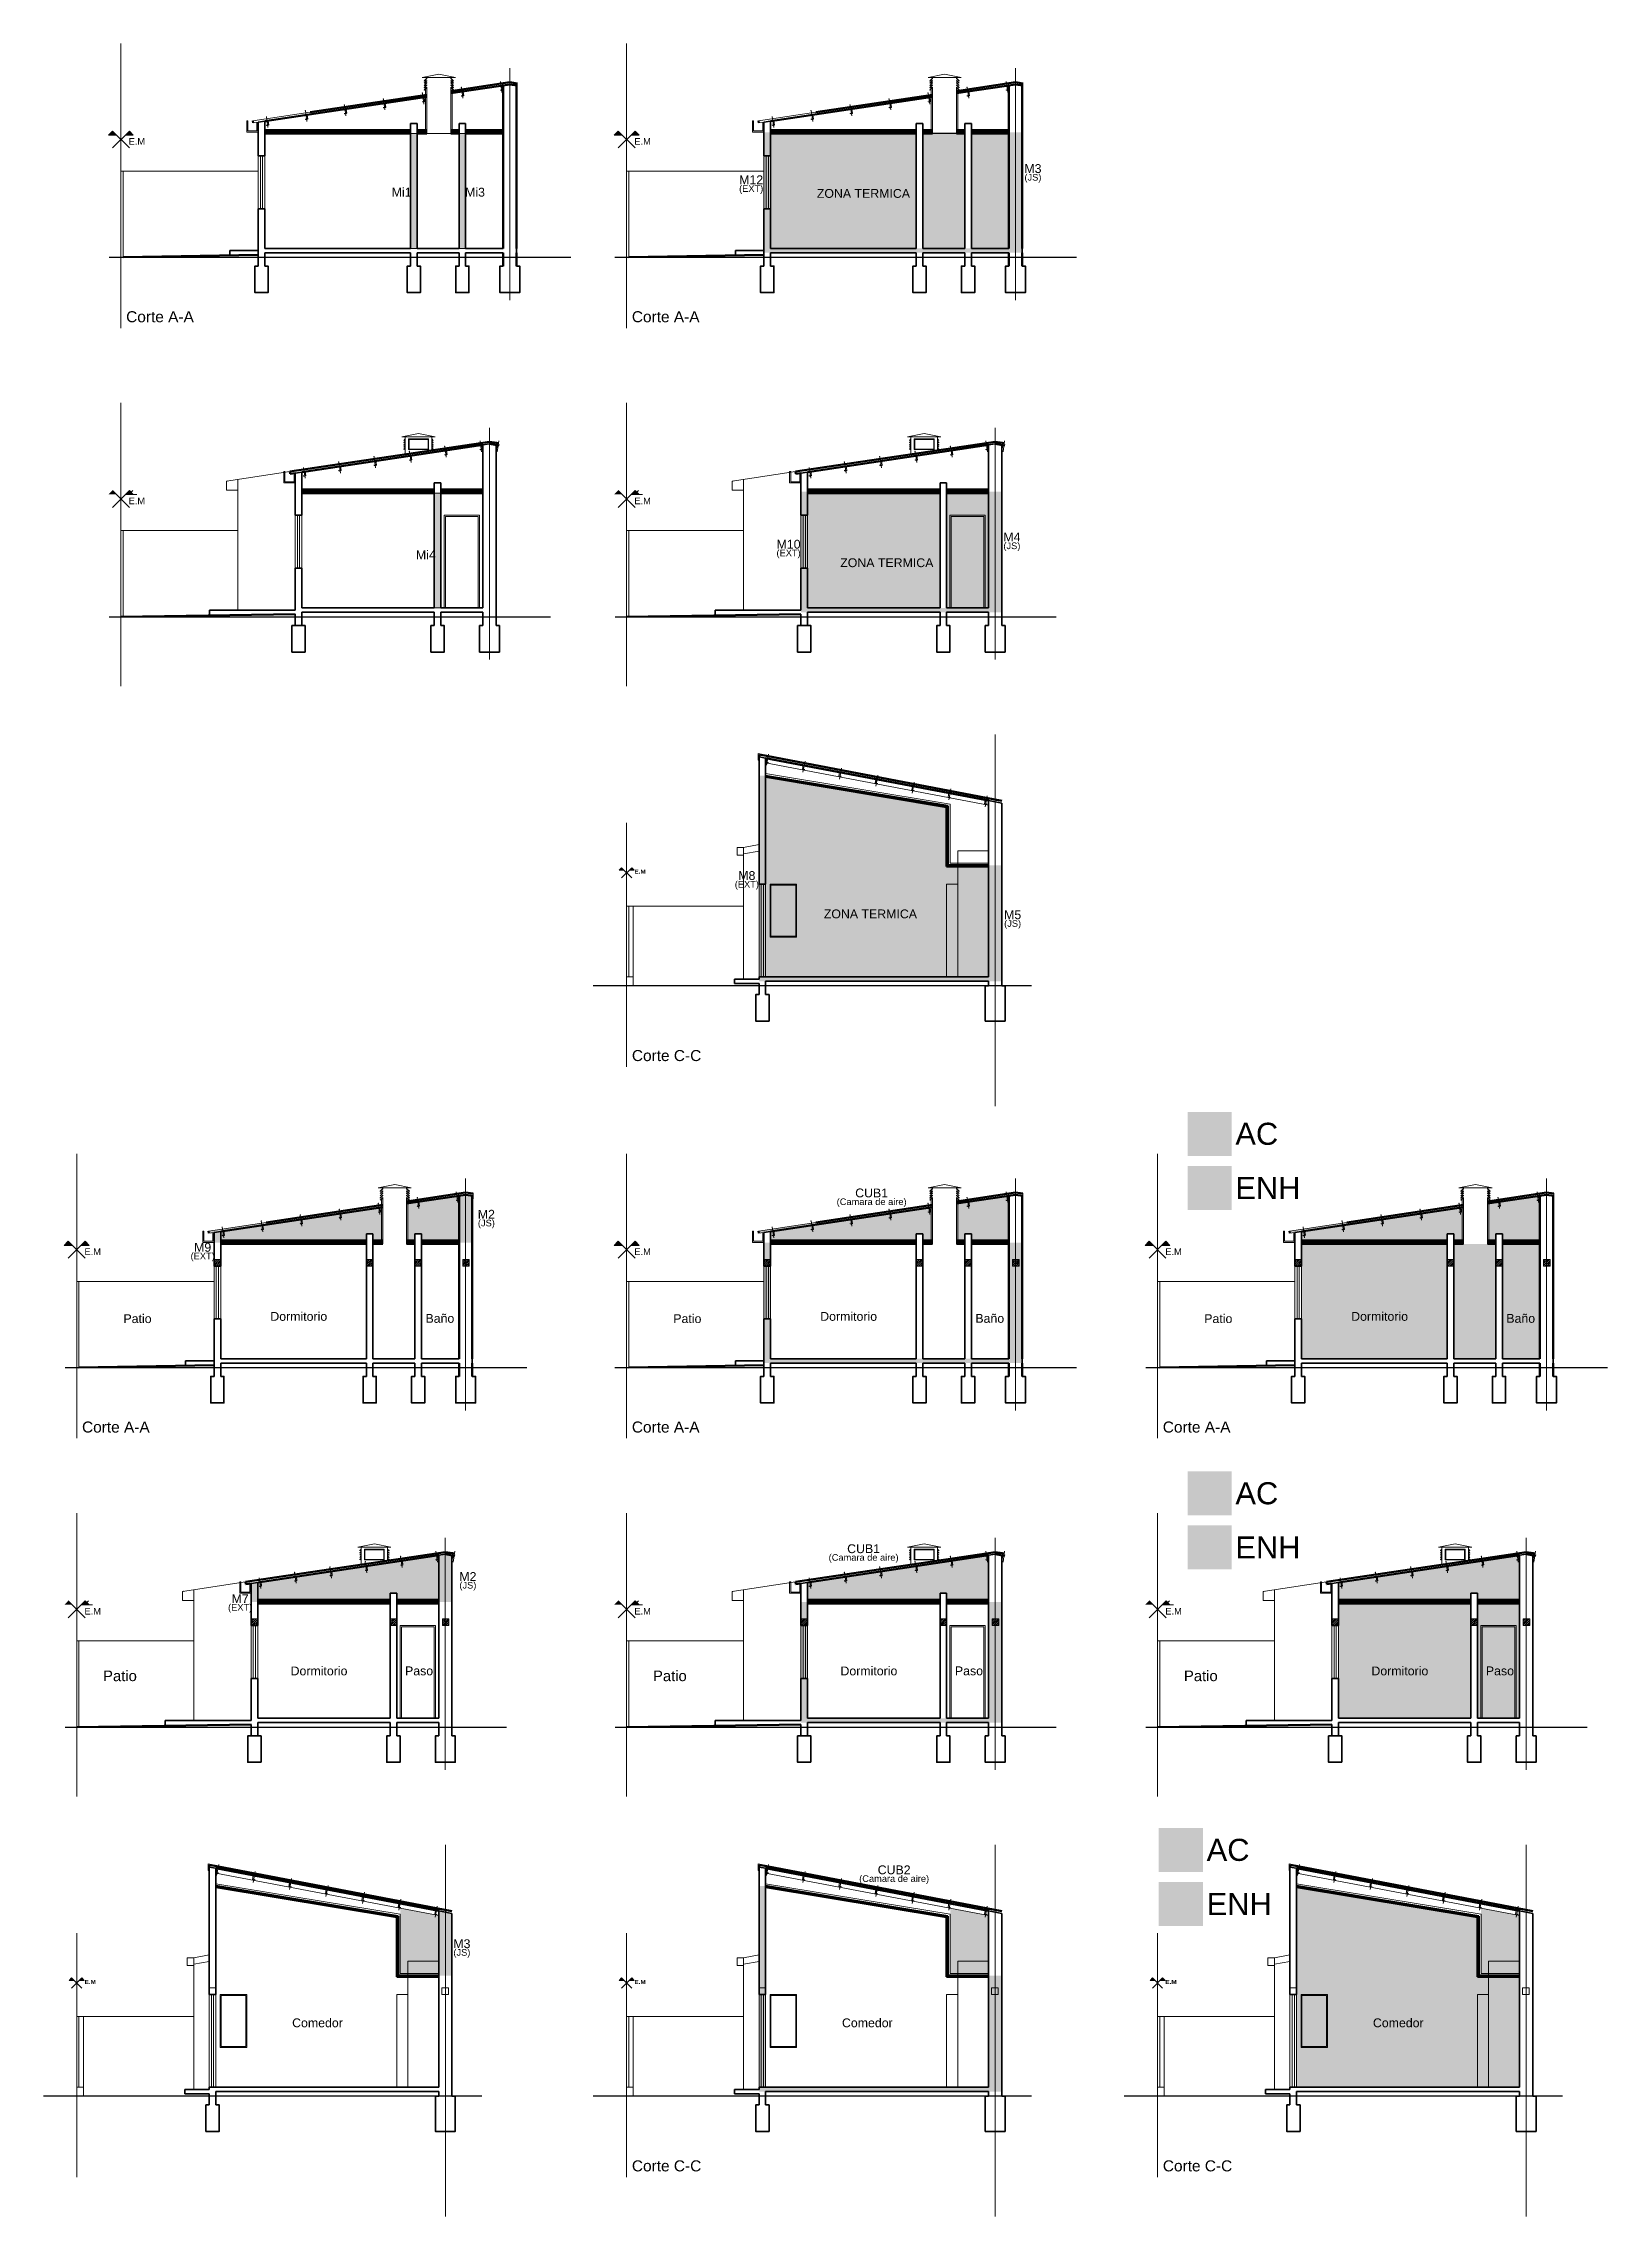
# Model space of a CAD drawing. Header units: millimetres. Extents: x 2761 to 2943, y 1816 to 1962.
# Drawn here: x 2848.55 to 2883.98, y 1832.33 to 1881.57 of the extents above; entities that cross this region are included whole.
import ezdxf
from ezdxf.enums import TextEntityAlignment as Align

# ---------------------------------------------------------------- set-up
doc = ezdxf.new("R2010")
doc.units = ezdxf.units.MM
doc.linetypes.add('DASHDOT', pattern=[25.4, 12.7, -6.35, 0, -6.35])
for name, color, linetype, lineweight in [('Aberturas', 1, 'Continuous', 18), ('Ambientes Climatizados', 4, 'Continuous', 15), ('Ambientes No climatizados', 3, 'Continuous', 15), ('Cotas', 1, 'Continuous', 15), ('Detalles', 3, 'Continuous', 15), ('Ejes', 3, 'DASHDOT', 13), ('Elementos internos a la zona térmica', 1, 'Continuous', 15), ('Muros', 6, 'Continuous', 50), ('Muros de la envolvente térmica', 5, 'Continuous', 15), ('Textos', 3, 'Continuous', 9), ('Vistas', 1, 'Continuous', 20)]:
    doc.layers.add(name, color=color, linetype=linetype, lineweight=lineweight)
doc.layers.add('No View', color=70, linetype='Continuous', plot=False)
doc.styles.get("Standard").update_dxf_attribs({"font": 'arial.ttf'})
doc.linetypes.add('ZIGZAG', pattern='A,0.00254,-5.08,[131,ltypeshp.shx,S=5.08,R=0,X=-5.08,Y=0],-10.16,[131,ltypeshp.shx,S=5.08,R=180,X=5.08,Y=0],-5.08', length=20.32254)

msp = doc.modelspace()

# ---------------------------------------------------------------- texts
at = {"layer": 'Textos', "color": 18, "lineweight": 20}
for s, height, p in [('M12', 0.2, (2864.579, 1878.382)), ('(JS)', 0.15, (2870.962, 1878.463)), ('M3', 0.2, (2870.962, 1878.636)), ('Mi1', 0.2, (2856.66, 1878.101)), ('Mi3', 0.2, (2858.323, 1878.101)), ('(EXT)', 0.15, (2864.579, 1878.208)), ('ZONA TERMICA', 0.2, (2867.122, 1878.073)), ('Mi4', 0.2, (2857.209, 1869.882)), ('(EXT)', 0.15, (2865.426, 1869.952)), ('M10', 0.2, (2865.426, 1870.125)), ('(JS)', 0.15, (2870.485, 1870.113)), ('M4', 0.2, (2870.485, 1870.286)), ('ZONA TERMICA', 0.2, (2867.652, 1869.705)), ('M8', 0.2, (2864.481, 1862.617)), ('(EXT)', 0.15, (2864.481, 1862.444)), ('ZONA TERMICA', 0.2, (2867.28, 1861.748)), ('M5', 0.2, (2870.502, 1861.728)), ('(JS)', 0.15, (2870.502, 1861.555)), ('(Camara de aire)', 0.15, (2867.308, 1855.251)), ('CUB1', 0.2, (2867.308, 1855.425)), ('(JS)', 0.15, (2858.58, 1854.768)), ('M2', 0.2, (2858.58, 1854.942)), ('M9', 0.2, (2852.153, 1854.193)), ('(EXT)', 0.15, (2852.153, 1854.02)), ('CUB1', 0.2, (2867.126, 1847.364)), ('(Camara de aire)', 0.15, (2867.126, 1847.191)), ('(JS)', 0.15, (2858.161, 1846.561)), ('M2', 0.2, (2858.161, 1846.734)), ('(EXT)', 0.15, (2853.002, 1846.06)), ('M7', 0.2, (2853.002, 1846.233)), ('(Camara de aire)', 0.15, (2867.818, 1839.914)), ('CUB2', 0.2, (2867.818, 1840.088)), ('M3', 0.2, (2858.025, 1838.414)), ('(JS)', 0.15, (2858.025, 1838.241))]:
    msp.add_text(s, height=height, dxfattribs=at).set_placement(p, align=Align.CENTER)
at = {"layer": 'Textos', "color": 9, "lineweight": 20}
for s, height, p in [('Corte A-A', 0.25, (2850.42, 1875.254)), ('Corte A-A', 0.25, (2861.876, 1875.254)), ('Corte C-C', 0.25, (2861.877, 1858.513)), ('Patio', 0.2, (2850.359, 1852.577)), ('Dormitorio', 0.2, (2853.686, 1852.628)), ('Baño', 0.2, (2857.201, 1852.583)), ('Patio', 0.2, (2862.815, 1852.577)), ('Dormitorio', 0.2, (2866.143, 1852.628)), ('Baño', 0.2, (2869.658, 1852.583)), ('Patio', 0.2, (2874.843, 1852.577)), ('Dormitorio', 0.2, (2878.171, 1852.628)), ('Baño', 0.2, (2881.686, 1852.583)), ('Corte A-A', 0.25, (2849.42, 1850.096)), ('Corte A-A', 0.25, (2861.876, 1850.096)), ('Corte A-A', 0.25, (2873.904, 1850.096)), ('Patio', 0.24, (2849.898, 1844.463)), ('Dormitorio', 0.2, (2854.145, 1844.595)), ('Paso', 0.2, (2856.738, 1844.596)), ('Patio', 0.24, (2862.355, 1844.463)), ('Dormitorio', 0.2, (2866.602, 1844.595)), ('Paso', 0.2, (2869.195, 1844.596)), ('Patio', 0.24, (2874.383, 1844.463)), ('Dormitorio', 0.2, (2878.63, 1844.595)), ('Paso', 0.2, (2881.223, 1844.596)), ('Corte C-C', 0.25, (2861.877, 1833.355)), ('Corte C-C', 0.25, (2873.905, 1833.355))]:
    msp.add_text(s, height=height, dxfattribs=at).set_placement(p)
at = {"layer": 'Textos', "color": 9, "attachment_point": 3}
for s, insert, char_height, width in [('{\\fArial|b0|i0|c0|p34;E.M}', (2850.849, 1879.426), 0.15, 2.1098), ('{\\fArial|b0|i0|c0|p34;E.M}', (2862.305, 1879.426), 0.15, 2.1098), ('{\\fArial|b0|i0|c0|p34;E.M}', (2850.849, 1871.281), 0.15, 2.1098), ('{\\fArial|b0|i0|c0|p34;E.M}', (2862.306, 1871.281), 0.15, 2.1098), ('{\\fArial Black|b0|i0|c0|p34;E.M}', (2862.19, 1862.85), 0.09, 1.26588), ('{\\fArial|b0|i0|c0|p34;E.M}', (2849.849, 1854.268), 0.15, 2.1098), ('{\\fArial|b0|i0|c0|p34;E.M}', (2862.305, 1854.268), 0.15, 2.1098), ('{\\fArial|b0|i0|c0|p34;E.M}', (2874.333, 1854.268), 0.15, 2.1098), ('{\\fArial|b0|i0|c0|p34;E.M}', (2849.849, 1846.123), 0.15, 2.1098), ('{\\fArial|b0|i0|c0|p34;E.M}', (2862.306, 1846.123), 0.15, 2.1098), ('{\\fArial|b0|i0|c0|p34;E.M}', (2874.334, 1846.123), 0.15, 2.1098), ('{\\fArial Black|b0|i0|c0|p34;E.M}', (2849.734, 1837.692), 0.09, 1.26588), ('{\\fArial Black|b0|i0|c0|p34;E.M}', (2862.19, 1837.692), 0.09, 1.26588), ('{\\fArial Black|b0|i0|c0|p34;E.M}', (2874.218, 1837.692), 0.09, 1.26588)]:
    msp.add_mtext(s, dxfattribs=dict(at, insert=insert, char_height=char_height, width=width))
at = {"layer": 'Textos', "color": 7, "char_height": 0.5, "width": 0.7876, "attachment_point": 4}
for s, insert in [('{\\fArial|b0|i0|c0|p34;AC}', (2875.548, 1856.862)), ('{\\fArial|b0|i0|c0|p34;ENH}', (2875.548, 1855.638)), ('{\\fArial|b0|i0|c0|p34;AC}', (2875.549, 1848.717)), ('{\\fArial|b0|i0|c0|p34;ENH}', (2875.549, 1847.493)), ('{\\fArial|b0|i0|c0|p34;AC}', (2874.898, 1840.637)), ('{\\fArial|b0|i0|c0|p34;ENH}', (2874.898, 1839.414))]:
    msp.add_mtext(s, dxfattribs=dict(at, insert=insert))
at = {"layer": 'Textos', "color": 9, "lineweight": 20, "char_height": 0.2, "width": 1.47542, "attachment_point": 3}
for insert in [(2855.329, 1836.821), (2867.785, 1836.821), (2879.813, 1836.821)]:
    msp.add_mtext('{\\fArial|b0|i0|c0|p34;Comedor}', dxfattribs=dict(at, insert=insert))

# ---------------------------------------------------------------- blocks, each defined once
blk = doc.blocks.new('PCF C N10')
at = {"color": 0}
for p, q in [((-0.025, 0.008), (-0.025, 0.092)), ((-0.023, 0.008), (-0.023, 0.092)), ((0.017, 0.1), (-0.017, 0.1)), ((0.017, 0.098), (-0.017, 0.098)), ((0.017, 0.002), (-0.017, 0.002)), ((0.017, 0), (-0.017, 0)), ((0.023, 0.085), (0.023, 0.092)), ((0.023, 0.085), (0.025, 0.085)), ((0.023, 0.008), (0.023, 0.015)), ((0.023, 0.015), (0.025, 0.015)), ((0.025, 0.085), (0.025, 0.092)), ((0.025, 0.008), (0.025, 0.015))]:
    blk.add_line(p, q, dxfattribs=at)
for centre, radius, start, end in [((-0.017, 0.092), 0.008, 90, 180), ((-0.017, 0.008), 0.008, 180, 270), ((-0.017, 0.092), 0.006, 90, 180), ((-0.017, 0.008), 0.006, 180, 270), ((0.017, 0.092), 0.008, 360, 90), ((0.017, 0.092), 0.006, 360, 90), ((0.017, 0.008), 0.008, 270, 360), ((0.017, 0.008), 0.006, 270, 360)]:
    blk.add_arc(centre, radius, start, end, dxfattribs=at)

# ---------------------------------------------------------------- hatches: boundary and pattern name
at = {"layer": 'Ambientes Climatizados', "lineweight": 20}
h = msp.add_hatch(color=256, dxfattribs=at)
h.dxf.hatch_style = 1
h.paths.add_polyline_path([(2869.418, 1879.527), (2869.23, 1879.527), (2868.69, 1879.527), (2868.468, 1879.527), (2868.468, 1876.927), (2869.418, 1876.927)])
h.paths.add_polyline_path([(2868.318, 1879.527), (2865.018, 1879.527), (2865.018, 1879.027), (2865.018, 1877.827), (2865.018, 1876.927), (2868.318, 1876.927)])
h.paths.add_polyline_path([(2870.418, 1879.527), (2869.568, 1879.527), (2869.568, 1876.927), (2870.418, 1876.927)])
h = msp.add_hatch(color=256, dxfattribs=at)
h.dxf.hatch_style = 1
h.paths.add_polyline_path([(2868.857, 1871.382), (2865.857, 1871.382), (2865.857, 1870.882), (2865.857, 1869.682), (2865.857, 1868.782), (2868.857, 1868.782)])
h.paths.add_polyline_path([(2869.957, 1871.382), (2869.007, 1871.382), (2869.007, 1868.782), (2869.957, 1868.782)])
h = msp.add_hatch(color=256, dxfattribs=at)
h.dxf.hatch_style = 1
h.paths.add_polyline_path([(2869.007, 1862.52), (2869.257, 1862.52), (2869.257, 1862.92), (2869.007, 1862.92), (2869.007, 1864.27), (2864.907, 1864.95), (2864.907, 1862.52), (2864.907, 1860.42), (2869.007, 1860.42)])
h.paths.add_polyline_path([(2869.257, 1862.52), (2869.007, 1862.52), (2869.007, 1860.42), (2869.257, 1860.42)], flags=17)
h.paths.add_polyline_path([(2869.957, 1862.92), (2869.257, 1862.92), (2869.257, 1860.42), (2869.957, 1860.42)])
h = msp.add_hatch(color=256, dxfattribs=at)
h.dxf.hatch_style = 1
h.paths.add_polyline_path([(2874.464, 1857.362), (2874.464, 1856.362), (2875.464, 1856.362), (2875.464, 1857.362)])
h = msp.add_hatch(color=256, dxfattribs=at)
h.dxf.hatch_style = 1
h.paths.add_polyline_path([(2881.446, 1854.369), (2881.258, 1854.369), (2880.718, 1854.369), (2880.496, 1854.369), (2880.496, 1851.769), (2881.446, 1851.769)])
h.paths.add_polyline_path([(2880.346, 1854.369), (2877.046, 1854.369), (2877.046, 1853.869), (2877.046, 1852.669), (2877.046, 1851.769), (2880.346, 1851.769)])
h.paths.add_polyline_path([(2882.446, 1854.369), (2881.596, 1854.369), (2881.596, 1851.769), (2882.446, 1851.769)])
h = msp.add_hatch(color=256, dxfattribs=at)
h.dxf.hatch_style = 1
h.paths.add_polyline_path([(2874.464, 1849.217), (2874.464, 1848.217), (2875.464, 1848.217), (2875.464, 1849.217)])
h = msp.add_hatch(color=256, dxfattribs=at)
h.dxf.hatch_style = 1
h.paths.add_polyline_path([(2880.885, 1846.224), (2877.885, 1846.224), (2877.885, 1845.724), (2877.885, 1844.524), (2877.885, 1843.624), (2880.885, 1843.624)])
h.paths.add_polyline_path([(2881.985, 1846.224), (2881.035, 1846.224), (2881.035, 1843.624), (2881.985, 1843.624)])
h = msp.add_hatch(color=256, dxfattribs=at)
h.dxf.hatch_style = 1
h.paths.add_polyline_path([(2873.814, 1841.137), (2873.814, 1840.137), (2874.814, 1840.137), (2874.814, 1841.137)])
h = msp.add_hatch(color=256, dxfattribs=at)
h.dxf.hatch_style = 1
h.paths.add_polyline_path([(2881.035, 1837.362), (2881.285, 1837.362), (2881.285, 1837.762), (2881.035, 1837.762), (2881.035, 1839.112), (2876.935, 1839.792), (2876.935, 1837.362), (2876.935, 1835.262), (2881.035, 1835.262)])
h.paths.add_polyline_path([(2881.285, 1837.362), (2881.035, 1837.362), (2881.035, 1835.262), (2881.285, 1835.262)], flags=17)
h.paths.add_polyline_path([(2881.985, 1837.762), (2881.285, 1837.762), (2881.285, 1835.262), (2881.985, 1835.262)])
at = {"layer": 'Ambientes No climatizados', "lineweight": 20}
h = msp.add_hatch(color=256, dxfattribs=at)
h.dxf.hatch_style = 1
h.paths.add_polyline_path([(2875.464, 1856.138), (2874.464, 1856.138), (2874.464, 1855.138), (2875.464, 1855.138)])
h = msp.add_hatch(color=256, dxfattribs=at)
h.dxf.hatch_style = 1
h.paths.add_polyline_path([(2856.234, 1855.252), (2856.137, 1855.238), (2856.159, 1855.091), (2856.147, 1855.09, -0.645751), (2856.133, 1855.094), (2856.132, 1855.101), (2856.134, 1855.101), (2856.135, 1855.094, 0.414214), (2856.142, 1855.089), (2856.159, 1855.091), (2856.137, 1855.238), (2853.588, 1854.855), (2852.288, 1854.66), (2852.295, 1854.611), (2852.411, 1854.628), (2852.561, 1854.651), (2852.561, 1854.449), (2855.861, 1854.449), (2855.861, 1854.601), (2856.011, 1854.601), (2856.011, 1854.449), (2856.234, 1854.449)])
h.paths.add_polyline_path([(2855.239, 1855.037), (2855.24, 1855.038), (2855.239, 1855.044, -0.414214), (2855.245, 1855.051), (2855.278, 1855.056, -0.414214), (2855.285, 1855.051), (2855.287, 1855.052, 0.414214), (2855.278, 1855.058), (2855.244, 1855.053, 0.414214), (2855.237, 1855.044)], flags=16)
h.paths.add_polyline_path([(2855.252, 1854.961, 0.414214), (2855.259, 1854.956), (2855.293, 1854.959), (2855.259, 1854.956, -0.414214), (2855.252, 1854.961), (2855.249, 1854.968)], flags=16)
h.paths.add_polyline_path([(2854.403, 1854.919, 0.414214), (2854.394, 1854.926), (2854.361, 1854.921, 0.414214), (2854.354, 1854.912), (2854.355, 1854.905), (2854.357, 1854.905), (2854.356, 1854.912, -0.414214), (2854.361, 1854.919), (2854.395, 1854.924, -0.414214), (2854.401, 1854.919)], flags=16)
h.paths.add_polyline_path([(2854.409, 1854.827), (2854.375, 1854.824, -0.414214), (2854.368, 1854.829), (2854.365, 1854.836), (2854.368, 1854.829, 0.414214), (2854.375, 1854.824)], flags=16)
h.paths.add_polyline_path([(2856.143, 1855.087), (2856.176, 1855.094, 0.414214), (2856.181, 1855.101), (2856.168, 1855.184), (2856.17, 1855.184), (2856.181, 1855.101, -0.414214), (2856.176, 1855.094)], flags=16)
h.paths.add_polyline_path([(2856.122, 1855.17), (2856.121, 1855.177), (2856.123, 1855.177), (2856.124, 1855.17)], flags=16)
h.paths.add_polyline_path([(2853.52, 1854.787, 0.414214), (2853.511, 1854.793), (2853.477, 1854.788, 0.414214), (2853.47, 1854.779), (2853.471, 1854.772), (2853.473, 1854.773), (2853.472, 1854.779, -0.414214), (2853.477, 1854.786), (2853.511, 1854.791, -0.414214), (2853.518, 1854.786)], flags=16)
h.paths.add_polyline_path([(2853.526, 1854.694), (2853.492, 1854.691, -0.414214), (2853.485, 1854.696), (2853.482, 1854.703), (2853.485, 1854.696, 0.414214), (2853.492, 1854.691)], flags=16)
h.paths.add_polyline_path([(2852.636, 1854.654, 0.414214), (2852.627, 1854.661), (2852.594, 1854.656, 0.414214), (2852.587, 1854.647), (2852.588, 1854.64), (2852.59, 1854.64), (2852.589, 1854.647, -0.414214), (2852.594, 1854.654), (2852.628, 1854.659, -0.414214), (2852.634, 1854.654)], flags=16)
h.paths.add_polyline_path([(2852.642, 1854.562), (2852.608, 1854.559, -0.414214), (2852.601, 1854.564), (2852.598, 1854.57), (2852.601, 1854.564, 0.414214), (2852.608, 1854.559)], flags=16)
h.paths.add_polyline_path([(2857.961, 1855.403), (2857.943, 1855.393), (2857.943, 1855.458), (2856.804, 1855.287), (2856.804, 1855.248), (2856.804, 1854.449), (2856.961, 1854.449), (2856.961, 1854.601), (2857.111, 1854.601), (2857.111, 1854.449), (2857.961, 1854.449)])
h = msp.add_hatch(color=256, dxfattribs=at)
h.dxf.hatch_style = 1
h.paths.add_polyline_path([(2868.69, 1855.252), (2868.594, 1855.238), (2868.616, 1855.091), (2868.604, 1855.09, -0.645751), (2868.59, 1855.094), (2868.589, 1855.101), (2868.591, 1855.101), (2868.592, 1855.094, 0.414214), (2868.599, 1855.089), (2868.616, 1855.091), (2868.594, 1855.238), (2866.044, 1854.855), (2864.744, 1854.66), (2864.752, 1854.611), (2864.868, 1854.628), (2865.018, 1854.651), (2865.018, 1854.449), (2868.318, 1854.449), (2868.318, 1854.601), (2868.468, 1854.601), (2868.468, 1854.449), (2868.69, 1854.449)])
h.paths.add_polyline_path([(2867.695, 1855.037), (2867.697, 1855.038), (2867.696, 1855.044, -0.414214), (2867.701, 1855.051), (2867.735, 1855.056, -0.414214), (2867.742, 1855.051), (2867.743, 1855.052, 0.414214), (2867.734, 1855.058), (2867.701, 1855.053, 0.414214), (2867.694, 1855.044)], flags=16)
h.paths.add_polyline_path([(2867.708, 1854.961, 0.414214), (2867.715, 1854.956), (2867.749, 1854.959), (2867.715, 1854.956, -0.414214), (2867.708, 1854.961), (2867.705, 1854.968)], flags=16)
h.paths.add_polyline_path([(2866.86, 1854.919, 0.414214), (2866.851, 1854.926), (2866.817, 1854.921, 0.414214), (2866.811, 1854.912), (2866.812, 1854.905), (2866.814, 1854.905), (2866.813, 1854.912, -0.414214), (2866.818, 1854.919), (2866.851, 1854.924, -0.414214), (2866.858, 1854.919)], flags=16)
h.paths.add_polyline_path([(2866.866, 1854.827), (2866.832, 1854.824, -0.414214), (2866.825, 1854.829), (2866.822, 1854.836), (2866.825, 1854.829, 0.414214), (2866.832, 1854.824)], flags=16)
h.paths.add_polyline_path([(2868.599, 1855.087), (2868.632, 1855.094, 0.414214), (2868.637, 1855.101), (2868.625, 1855.184), (2868.627, 1855.184), (2868.637, 1855.101, -0.414214), (2868.632, 1855.094)], flags=16)
h.paths.add_polyline_path([(2868.579, 1855.17), (2868.578, 1855.177), (2868.58, 1855.177), (2868.581, 1855.17)], flags=16)
h.paths.add_polyline_path([(2865.976, 1854.787, 0.414214), (2865.967, 1854.793), (2865.934, 1854.788, 0.414214), (2865.927, 1854.779), (2865.928, 1854.772), (2865.93, 1854.773), (2865.929, 1854.779, -0.414214), (2865.934, 1854.786), (2865.968, 1854.791, -0.414214), (2865.974, 1854.786)], flags=16)
h.paths.add_polyline_path([(2865.982, 1854.694), (2865.948, 1854.691, -0.414214), (2865.941, 1854.696), (2865.938, 1854.703), (2865.941, 1854.696, 0.414214), (2865.948, 1854.691)], flags=16)
h.paths.add_polyline_path([(2865.093, 1854.654, 0.414214), (2865.084, 1854.661), (2865.05, 1854.656, 0.414214), (2865.043, 1854.647), (2865.045, 1854.64), (2865.047, 1854.64), (2865.045, 1854.647, -0.414214), (2865.051, 1854.654), (2865.084, 1854.659, -0.414214), (2865.091, 1854.654)], flags=16)
h.paths.add_polyline_path([(2865.099, 1854.562), (2865.065, 1854.559, -0.414214), (2865.058, 1854.564), (2865.055, 1854.57), (2865.058, 1854.564, 0.414214), (2865.065, 1854.559)], flags=16)
h.paths.add_polyline_path([(2870.418, 1855.403), (2870.4, 1855.393), (2870.4, 1855.458), (2869.26, 1855.287), (2869.26, 1855.248), (2869.26, 1854.449), (2869.418, 1854.449), (2869.418, 1854.601), (2869.568, 1854.601), (2869.568, 1854.449), (2870.418, 1854.449)])
h = msp.add_hatch(color=256, dxfattribs=at)
h.dxf.hatch_style = 1
h.paths.add_polyline_path([(2880.718, 1855.252), (2880.622, 1855.238), (2880.644, 1855.091), (2880.632, 1855.09, -0.645751), (2880.618, 1855.094), (2880.617, 1855.101), (2880.619, 1855.101), (2880.62, 1855.094, 0.414214), (2880.627, 1855.089), (2880.644, 1855.091), (2880.622, 1855.238), (2878.072, 1854.855), (2876.772, 1854.66), (2876.779, 1854.611), (2876.896, 1854.628), (2877.046, 1854.651), (2877.046, 1854.449), (2880.346, 1854.449), (2880.346, 1854.601), (2880.496, 1854.601), (2880.496, 1854.449), (2880.718, 1854.449)])
h.paths.add_polyline_path([(2879.723, 1855.037), (2879.725, 1855.038), (2879.724, 1855.044, -0.414214), (2879.729, 1855.051), (2879.763, 1855.056, -0.414214), (2879.769, 1855.051), (2879.771, 1855.052, 0.414214), (2879.762, 1855.058), (2879.729, 1855.053, 0.414214), (2879.722, 1855.044)], flags=16)
h.paths.add_polyline_path([(2879.736, 1854.961, 0.414214), (2879.743, 1854.956), (2879.777, 1854.959), (2879.743, 1854.956, -0.414214), (2879.736, 1854.961), (2879.733, 1854.968)], flags=16)
h.paths.add_polyline_path([(2878.888, 1854.919, 0.414214), (2878.879, 1854.926), (2878.845, 1854.921, 0.414214), (2878.838, 1854.912), (2878.84, 1854.905), (2878.841, 1854.905), (2878.84, 1854.912, -0.414214), (2878.846, 1854.919), (2878.879, 1854.924, -0.414214), (2878.886, 1854.919)], flags=16)
h.paths.add_polyline_path([(2878.894, 1854.827), (2878.86, 1854.824, -0.414214), (2878.853, 1854.829), (2878.85, 1854.836), (2878.853, 1854.829, 0.414214), (2878.86, 1854.824)], flags=16)
h.paths.add_polyline_path([(2880.627, 1855.087), (2880.66, 1855.094, 0.414214), (2880.665, 1855.101), (2880.653, 1855.184), (2880.655, 1855.184), (2880.665, 1855.101, -0.414214), (2880.66, 1855.094)], flags=16)
h.paths.add_polyline_path([(2880.607, 1855.17), (2880.606, 1855.177), (2880.607, 1855.177), (2880.609, 1855.17)], flags=16)
h.paths.add_polyline_path([(2878.004, 1854.787, 0.414214), (2877.995, 1854.793), (2877.962, 1854.788, 0.414214), (2877.955, 1854.779), (2877.956, 1854.772), (2877.958, 1854.773), (2877.957, 1854.779, -0.414214), (2877.962, 1854.786), (2877.996, 1854.791, -0.414214), (2878.002, 1854.786)], flags=16)
h.paths.add_polyline_path([(2878.01, 1854.694), (2877.976, 1854.691, -0.414214), (2877.969, 1854.696), (2877.966, 1854.703), (2877.969, 1854.696, 0.414214), (2877.976, 1854.691)], flags=16)
h.paths.add_polyline_path([(2877.121, 1854.654, 0.414214), (2877.112, 1854.661), (2877.078, 1854.656, 0.414214), (2877.071, 1854.647), (2877.072, 1854.64), (2877.074, 1854.64), (2877.073, 1854.647, -0.414214), (2877.078, 1854.654), (2877.112, 1854.659, -0.414214), (2877.119, 1854.654)], flags=16)
h.paths.add_polyline_path([(2877.127, 1854.562), (2877.093, 1854.559, -0.414214), (2877.086, 1854.564), (2877.083, 1854.57), (2877.086, 1854.564, 0.414214), (2877.093, 1854.559)], flags=16)
h.paths.add_polyline_path([(2882.446, 1855.403), (2882.428, 1855.393), (2882.428, 1855.458), (2881.288, 1855.287), (2881.288, 1855.248), (2881.288, 1854.449), (2881.446, 1854.449), (2881.446, 1854.601), (2881.596, 1854.601), (2881.596, 1854.449), (2882.446, 1854.449)])
h = msp.add_hatch(color=256, dxfattribs=at)
h.dxf.hatch_style = 1
h.paths.add_polyline_path([(2875.464, 1847.993), (2874.464, 1847.993), (2874.464, 1846.993), (2875.464, 1846.993)])
h = msp.add_hatch(color=256, dxfattribs=at)
h.dxf.hatch_style = 1
h.paths.add_polyline_path([(2857.5, 1847.259), (2857.483, 1847.248), (2857.483, 1847.314), (2853.4, 1846.701), (2853.4, 1846.304), (2856.4, 1846.304), (2856.4, 1846.456), (2856.55, 1846.456), (2856.55, 1846.304), (2857.5, 1846.304)])
h = msp.add_hatch(color=256, dxfattribs=at)
h.dxf.hatch_style = 1
h.paths.add_polyline_path([(2869.957, 1847.259), (2869.939, 1847.248), (2869.939, 1847.314), (2865.857, 1846.701), (2865.857, 1846.304), (2868.857, 1846.304), (2868.857, 1846.456), (2869.007, 1846.456), (2869.007, 1846.304), (2869.957, 1846.304)])
h = msp.add_hatch(color=256, dxfattribs=at)
h.dxf.hatch_style = 1
h.paths.add_polyline_path([(2881.985, 1847.259), (2881.967, 1847.248), (2881.967, 1847.314), (2877.885, 1846.701), (2877.885, 1846.304), (2880.885, 1846.304), (2880.885, 1846.456), (2881.035, 1846.456), (2881.035, 1846.304), (2881.985, 1846.304)])
h = msp.add_hatch(color=256, dxfattribs=at)
h.dxf.hatch_style = 1
h.paths.add_polyline_path([(2874.814, 1839.914), (2873.814, 1839.914), (2873.814, 1838.914), (2874.814, 1838.914)])
h = msp.add_hatch(color=256, dxfattribs=at)
h.dxf.hatch_style = 1
h.paths.add_polyline_path([(2857.5, 1839.151), (2856.63, 1839.317), (2856.63, 1839.18), (2856.63, 1837.842), (2856.801, 1837.842), (2856.801, 1838.121), (2857.5, 1838.121)])
h.paths.add_polyline_path([(2857.5, 1838.121), (2856.801, 1838.121), (2856.801, 1837.842), (2857.5, 1837.842)])
h = msp.add_hatch(color=256, dxfattribs=at)
h.dxf.hatch_style = 1
h.paths.add_polyline_path([(2869.957, 1839.151), (2869.087, 1839.317), (2869.087, 1839.18), (2869.087, 1837.842), (2869.257, 1837.842), (2869.257, 1838.121), (2869.957, 1838.121)])
h.paths.add_polyline_path([(2869.957, 1838.121), (2869.257, 1838.121), (2869.257, 1837.842), (2869.957, 1837.842)])
h = msp.add_hatch(color=256, dxfattribs=at)
h.dxf.hatch_style = 1
h.paths.add_polyline_path([(2881.985, 1839.151), (2881.115, 1839.317), (2881.115, 1839.18), (2881.115, 1837.842), (2881.285, 1837.842), (2881.285, 1838.121), (2881.985, 1838.121)])
h.paths.add_polyline_path([(2881.985, 1838.121), (2881.285, 1838.121), (2881.285, 1837.842), (2881.985, 1837.842)])
at = {"layer": 'Detalles', "lineweight": 20}
h = msp.add_hatch(dxfattribs=at)
h.set_pattern_fill('_USER', color=9, scale=0.03, angle=45, pattern_type=0)
h.set_pattern_definition([(45, (2679.182013, 924.383026), (-0.0212132034, 0.0212132034), [])])
h.paths.add_polyline_path([(2852.411, 1854.019), (2852.411, 1853.869), (2852.561, 1853.869), (2852.561, 1854.019)])
h = msp.add_hatch(dxfattribs=at)
h.set_pattern_fill('_USER', color=9, scale=0.03, angle=45, pattern_type=0)
h.set_pattern_definition([(45, (2675.932013, 924.383026), (-0.0212132034, 0.0212132034), [])])
h.paths.add_polyline_path([(2855.861, 1854.019), (2855.861, 1853.869), (2856.011, 1853.869), (2856.011, 1854.019)])
h = msp.add_hatch(dxfattribs=at)
h.set_pattern_fill('_USER', color=9, scale=0.03, angle=45, pattern_type=0)
h.set_pattern_definition([(45, (2677.032013, 924.383026), (-0.0212132034, 0.0212132034), [])])
h.paths.add_polyline_path([(2856.961, 1854.019), (2856.961, 1853.869), (2857.111, 1853.869), (2857.111, 1854.019)])
h = msp.add_hatch(dxfattribs=at)
h.set_pattern_fill('_USER', color=9, scale=0.03, angle=45, pattern_type=0)
h.set_pattern_definition([(45, (2722.964016, 947.021205), (-0.0212132034, 0.0212132034), [])])
h.paths.add_polyline_path([(2858.044, 1854.019), (2858.044, 1853.869), (2858.194, 1853.869), (2858.194, 1854.019)])
h = msp.add_hatch(dxfattribs=at)
h.set_pattern_fill('_USER', color=9, scale=0.03, angle=45, pattern_type=0)
h.set_pattern_definition([(45, (2691.638576, 924.383026), (-0.0212132034, 0.0212132034), [])])
h.paths.add_polyline_path([(2864.868, 1854.019), (2864.868, 1853.869), (2865.018, 1853.869), (2865.018, 1854.019)])
h = msp.add_hatch(dxfattribs=at)
h.set_pattern_fill('_USER', color=9, scale=0.03, angle=45, pattern_type=0)
h.set_pattern_definition([(45, (2688.388576, 924.383026), (-0.0212132034, 0.0212132034), [])])
h.paths.add_polyline_path([(2868.318, 1854.019), (2868.318, 1853.869), (2868.468, 1853.869), (2868.468, 1854.019)])
h = msp.add_hatch(dxfattribs=at)
h.set_pattern_fill('_USER', color=9, scale=0.03, angle=45, pattern_type=0)
h.set_pattern_definition([(45, (2689.488576, 924.383026), (-0.0212132034, 0.0212132034), [])])
h.paths.add_polyline_path([(2869.418, 1854.019), (2869.418, 1853.869), (2869.568, 1853.869), (2869.568, 1854.019)])
h = msp.add_hatch(dxfattribs=at)
h.set_pattern_fill('_USER', color=9, scale=0.03, angle=45, pattern_type=0)
h.set_pattern_definition([(45, (2735.420578, 947.021205), (-0.0212132034, 0.0212132034), [])])
h.paths.add_polyline_path([(2870.501, 1854.019), (2870.501, 1853.869), (2870.651, 1853.869), (2870.651, 1854.019)])
h = msp.add_hatch(dxfattribs=at)
h.set_pattern_fill('_USER', color=9, scale=0.03, angle=45, pattern_type=0)
h.set_pattern_definition([(45, (2703.66653, 924.383026), (-0.0212132034, 0.0212132034), [])])
h.paths.add_polyline_path([(2876.896, 1854.019), (2876.896, 1853.869), (2877.046, 1853.869), (2877.046, 1854.019)])
h = msp.add_hatch(dxfattribs=at)
h.set_pattern_fill('_USER', color=9, scale=0.03, angle=45, pattern_type=0)
h.set_pattern_definition([(45, (2700.41653, 924.383026), (-0.0212132034, 0.0212132034), [])])
h.paths.add_polyline_path([(2880.346, 1854.019), (2880.346, 1853.869), (2880.496, 1853.869), (2880.496, 1854.019)])
h = msp.add_hatch(dxfattribs=at)
h.set_pattern_fill('_USER', color=9, scale=0.03, angle=45, pattern_type=0)
h.set_pattern_definition([(45, (2701.51653, 924.383026), (-0.0212132034, 0.0212132034), [])])
h.paths.add_polyline_path([(2881.446, 1854.019), (2881.446, 1853.869), (2881.596, 1853.869), (2881.596, 1854.019)])
h = msp.add_hatch(dxfattribs=at)
h.set_pattern_fill('_USER', color=9, scale=0.03, angle=45, pattern_type=0)
h.set_pattern_definition([(45, (2747.448533, 947.021205), (-0.0212132034, 0.0212132034), [])])
h.paths.add_polyline_path([(2882.529, 1854.019), (2882.529, 1853.869), (2882.679, 1853.869), (2882.679, 1854.019)])
h = msp.add_hatch(dxfattribs=at)
h.set_pattern_fill('_USER', color=9, scale=0.03, angle=45, pattern_type=0)
h.set_pattern_definition([(45, (2680.021325, 916.238397), (-0.0212132034, 0.0212132034), [])])
h.paths.add_polyline_path([(2853.25, 1845.874), (2853.25, 1845.724), (2853.4, 1845.724), (2853.4, 1845.874)])
h = msp.add_hatch(dxfattribs=at)
h.set_pattern_fill('_USER', color=9, scale=0.03, angle=45, pattern_type=0)
h.set_pattern_definition([(45, (2676.471325, 916.238397), (-0.0212132034, 0.0212132034), [])])
h.paths.add_polyline_path([(2856.4, 1845.874), (2856.4, 1845.724), (2856.55, 1845.724), (2856.55, 1845.874)])
h = msp.add_hatch(dxfattribs=at)
h.set_pattern_fill('_USER', color=9, scale=0.03, angle=45, pattern_type=0)
h.set_pattern_definition([(45, (2722.503328, 938.876576), (-0.0212132034, 0.0212132034), [])])
h.paths.add_polyline_path([(2857.583, 1845.874), (2857.583, 1845.724), (2857.733, 1845.724), (2857.733, 1845.874)])
h = msp.add_hatch(dxfattribs=at)
h.set_pattern_fill('_USER', color=9, scale=0.03, angle=45, pattern_type=0)
h.set_pattern_definition([(45, (2692.477888, 916.238397), (-0.0212132034, 0.0212132034), [])])
h.paths.add_polyline_path([(2865.707, 1845.874), (2865.707, 1845.724), (2865.857, 1845.724), (2865.857, 1845.874)])
h = msp.add_hatch(dxfattribs=at)
h.set_pattern_fill('_USER', color=9, scale=0.03, angle=45, pattern_type=0)
h.set_pattern_definition([(45, (2688.927888, 916.238397), (-0.0212132034, 0.0212132034), [])])
h.paths.add_polyline_path([(2868.857, 1845.874), (2868.857, 1845.724), (2869.007, 1845.724), (2869.007, 1845.874)])
h = msp.add_hatch(dxfattribs=at)
h.set_pattern_fill('_USER', color=9, scale=0.03, angle=45, pattern_type=0)
h.set_pattern_definition([(45, (2734.95989, 938.876576), (-0.0212132034, 0.0212132034), [])])
h.paths.add_polyline_path([(2870.04, 1845.874), (2870.04, 1845.724), (2870.19, 1845.724), (2870.19, 1845.874)])
h = msp.add_hatch(dxfattribs=at)
h.set_pattern_fill('_USER', color=9, scale=0.03, angle=45, pattern_type=0)
h.set_pattern_definition([(45, (2704.505843, 916.238397), (-0.0212132034, 0.0212132034), [])])
h.paths.add_polyline_path([(2877.735, 1845.874), (2877.735, 1845.724), (2877.885, 1845.724), (2877.885, 1845.874)])
h = msp.add_hatch(dxfattribs=at)
h.set_pattern_fill('_USER', color=9, scale=0.03, angle=45, pattern_type=0)
h.set_pattern_definition([(45, (2700.955843, 916.238397), (-0.0212132034, 0.0212132034), [])])
h.paths.add_polyline_path([(2880.885, 1845.874), (2880.885, 1845.724), (2881.035, 1845.724), (2881.035, 1845.874)])
h = msp.add_hatch(dxfattribs=at)
h.set_pattern_fill('_USER', color=9, scale=0.03, angle=45, pattern_type=0)
h.set_pattern_definition([(45, (2746.987846, 938.876576), (-0.0212132034, 0.0212132034), [])])
h.paths.add_polyline_path([(2882.068, 1845.874), (2882.068, 1845.724), (2882.218, 1845.724), (2882.218, 1845.874)])
at = {"layer": 'Elementos internos a la zona térmica', "lineweight": 20}
h = msp.add_hatch(color=256, dxfattribs=at)
h.dxf.hatch_style = 1
h.paths.add_polyline_path([(2858.111, 1879.527), (2857.961, 1879.527), (2857.961, 1876.927), (2858.111, 1876.927)])
h.paths.add_polyline_path([(2857.011, 1879.527), (2856.861, 1879.527), (2856.861, 1876.927), (2857.011, 1876.927)])
h = msp.add_hatch(color=256, dxfattribs=at)
h.dxf.hatch_style = 1
h.paths.add_polyline_path([(2857.55, 1871.382), (2857.4, 1871.382), (2857.4, 1868.782), (2857.55, 1868.782)])
at = {"layer": 'Muros de la envolvente térmica', "lineweight": 20}
h = msp.add_hatch(color=256, dxfattribs=at)
h.dxf.hatch_style = 1
h.paths.add_polyline_path([(2870.568, 1879.557), (2870.418, 1879.557), (2870.418, 1876.927), (2869.568, 1876.927), (2868.318, 1876.927), (2865.018, 1876.927), (2865.018, 1877.827), (2864.868, 1877.827), (2864.868, 1876.827), (2870.568, 1876.827)])
h.paths.add_polyline_path([(2870.718, 1879.557), (2870.568, 1879.557), (2870.568, 1876.827), (2870.718, 1876.827)])
h.paths.add_polyline_path([(2865.018, 1879.557), (2864.868, 1879.557), (2864.868, 1879.027), (2865.018, 1879.027)], flags=0)
h.paths.add_polyline_path([(2864.918, 1879.027), (2864.868, 1879.027), (2864.868, 1877.827), (2864.918, 1877.827)], flags=0)
h.paths.add_polyline_path([(2864.968, 1879.027), (2864.918, 1879.027), (2864.918, 1877.827), (2864.968, 1877.827)], flags=17)
h.paths.add_polyline_path([(2865.018, 1879.027), (2864.968, 1879.027), (2864.968, 1877.827), (2865.018, 1877.827)], flags=17)
h.paths.add_polyline_path([(2868.318, 1879.557), (2865.018, 1879.557), (2865.018, 1879.527), (2868.318, 1879.527)], flags=0)
h.paths.add_polyline_path([(2868.66, 1879.557), (2868.468, 1879.557), (2868.468, 1879.527), (2868.66, 1879.527)], flags=0)
h.paths.add_polyline_path([(2868.69, 1879.557), (2868.66, 1879.557), (2868.66, 1879.527), (2868.69, 1879.527)], flags=0)
h.paths.add_polyline_path([(2869.26, 1879.557), (2869.23, 1879.557), (2869.23, 1879.527), (2869.26, 1879.527)], flags=0)
h.paths.add_polyline_path([(2869.418, 1879.557), (2869.26, 1879.557), (2869.26, 1879.527), (2869.418, 1879.527)], flags=0)
h.paths.add_polyline_path([(2870.418, 1879.557), (2869.568, 1879.557), (2869.568, 1879.527), (2870.418, 1879.527)], flags=17)
h = msp.add_hatch(color=256, dxfattribs=at)
h.dxf.hatch_style = 1
h.paths.add_polyline_path([(2869.418, 1879.557), (2869.26, 1879.557), (2869.26, 1879.527), (2869.418, 1879.527)])
h.paths.add_polyline_path([(2869.26, 1879.557), (2869.23, 1879.557), (2869.23, 1879.527), (2869.26, 1879.527)])
h.paths.add_polyline_path([(2868.69, 1879.557), (2868.66, 1879.557), (2868.66, 1879.527), (2868.69, 1879.527)])
h.paths.add_polyline_path([(2868.66, 1879.557), (2868.468, 1879.557), (2868.468, 1879.527), (2868.66, 1879.527)])
h.paths.add_polyline_path([(2868.318, 1879.557), (2865.018, 1879.557), (2865.018, 1879.527), (2868.318, 1879.527)])
h.paths.add_polyline_path([(2865.018, 1879.557), (2864.868, 1879.557), (2864.868, 1879.027), (2865.018, 1879.027)])
h.paths.add_polyline_path([(2864.918, 1879.027), (2864.868, 1879.027), (2864.868, 1877.827), (2864.918, 1877.827)])
h = msp.add_hatch(color=256, dxfattribs=at)
h.dxf.hatch_style = 1
h.paths.add_polyline_path([(2865.857, 1871.412), (2865.707, 1871.412), (2865.707, 1871.032), (2865.857, 1871.032)], flags=0)
h.paths.add_polyline_path([(2865.757, 1870.882), (2865.707, 1870.882), (2865.707, 1869.682), (2865.757, 1869.682)], flags=0)
h.paths.add_polyline_path([(2870.107, 1870.882), (2870.04, 1870.882), (2870.04, 1871.032), (2870.107, 1871.032), (2870.107, 1871.412), (2869.957, 1871.412), (2869.957, 1868.782), (2869.007, 1868.782), (2868.857, 1868.782), (2865.857, 1868.782), (2865.857, 1869.682), (2865.707, 1869.682), (2865.707, 1868.732), (2865.707, 1868.682), (2865.857, 1868.682), (2868.857, 1868.682), (2869.007, 1868.682), (2869.957, 1868.682), (2870.107, 1868.682)])
h.paths.add_polyline_path([(2870.257, 1871.412), (2870.107, 1871.412), (2870.107, 1871.032), (2870.19, 1871.032), (2870.19, 1870.882), (2870.107, 1870.882), (2870.107, 1868.682), (2870.257, 1868.682)])
h.paths.add_polyline_path([(2870.19, 1871.032), (2870.107, 1871.032), (2870.107, 1870.882), (2870.19, 1870.882)], flags=17)
h.paths.add_polyline_path([(2870.107, 1871.032), (2870.04, 1871.032), (2870.04, 1870.882), (2870.107, 1870.882)], flags=17)
h.paths.add_polyline_path([(2869.957, 1871.412), (2869.007, 1871.412), (2869.007, 1871.382), (2869.957, 1871.382)], flags=17)
h.paths.add_polyline_path([(2868.857, 1871.412), (2865.857, 1871.412), (2865.857, 1871.382), (2868.857, 1871.382)], flags=0)
h.paths.add_polyline_path([(2865.857, 1871.412), (2865.707, 1871.412), (2865.707, 1871.032), (2865.857, 1871.032)], flags=0)
h.paths.add_polyline_path([(2865.857, 1871.032), (2865.707, 1871.032), (2865.707, 1870.882), (2865.857, 1870.882)], flags=17)
h.paths.add_polyline_path([(2865.757, 1870.882), (2865.707, 1870.882), (2865.707, 1869.682), (2865.757, 1869.682)], flags=0)
h.paths.add_polyline_path([(2865.807, 1870.882), (2865.757, 1870.882), (2865.757, 1869.682), (2865.807, 1869.682)], flags=17)
h.paths.add_polyline_path([(2865.857, 1870.882), (2865.807, 1870.882), (2865.807, 1869.682), (2865.857, 1869.682)], flags=17)
h = msp.add_hatch(color=256, dxfattribs=at)
h.dxf.hatch_style = 1
h.paths.add_polyline_path([(2865.857, 1871.412), (2865.707, 1871.412), (2865.707, 1871.032), (2865.857, 1871.032)])
h.paths.add_polyline_path([(2868.857, 1871.412), (2865.857, 1871.412), (2865.857, 1871.382), (2868.857, 1871.382)])
h.paths.add_polyline_path([(2865.757, 1870.882), (2865.707, 1870.882), (2865.707, 1869.682), (2865.757, 1869.682)])
h = msp.add_hatch(color=256, dxfattribs=at)
h.dxf.hatch_style = 1
h.paths.add_polyline_path([(2864.907, 1864.98), (2864.757, 1864.98), (2864.757, 1862.52), (2864.907, 1862.52)])
h.paths.add_polyline_path([(2864.807, 1862.52), (2864.757, 1862.52), (2864.757, 1860.42), (2864.807, 1860.42)], flags=17)
h.paths.add_polyline_path([(2870.107, 1862.95), (2869.957, 1862.95), (2869.957, 1860.42), (2864.757, 1860.42), (2864.757, 1860.37), (2864.757, 1860.32), (2864.907, 1860.32), (2869.957, 1860.32), (2870.107, 1860.32)])
h.paths.add_polyline_path([(2870.257, 1862.95), (2870.107, 1862.95), (2870.107, 1860.32), (2870.257, 1860.32)])
h.paths.add_polyline_path([(2869.957, 1862.95), (2869.257, 1862.95), (2869.257, 1862.92), (2869.957, 1862.92)], flags=17)
h.paths.add_polyline_path([(2869.257, 1862.95), (2869.037, 1862.95), (2869.037, 1864.296), (2864.907, 1864.98), (2864.907, 1864.95), (2869.007, 1864.27), (2869.007, 1862.92), (2869.257, 1862.92)])
h.paths.add_polyline_path([(2864.907, 1862.67), (2864.757, 1862.67), (2864.757, 1862.52), (2864.907, 1862.52)], flags=0)
h.paths.add_polyline_path([(2864.907, 1862.52), (2864.857, 1862.52), (2864.857, 1860.42), (2864.907, 1860.42)], flags=17)
h.paths.add_polyline_path([(2864.857, 1862.52), (2864.807, 1862.52), (2864.807, 1860.42), (2864.857, 1860.42)], flags=17)
h.paths.add_polyline_path([(2864.807, 1862.52), (2864.757, 1862.52), (2864.757, 1860.42), (2864.807, 1860.42)], flags=0)
h = msp.add_hatch(color=256, dxfattribs=at)
h.dxf.hatch_style = 1
h.paths.add_polyline_path([(2858.111, 1855.483), (2857.961, 1855.461), (2857.961, 1854.399), (2858.111, 1854.399)])
h.paths.add_polyline_path([(2858.261, 1855.461), (2858.111, 1855.483), (2858.111, 1854.399), (2858.261, 1854.399)])
h.paths.add_polyline_path([(2852.561, 1854.651), (2852.411, 1854.628), (2852.411, 1854.399), (2852.561, 1854.399)])
h = msp.add_hatch(color=256, dxfattribs=at)
h.dxf.hatch_style = 1
h.paths.add_polyline_path([(2870.568, 1854.399), (2870.418, 1854.399), (2870.418, 1851.769), (2869.568, 1851.769), (2868.318, 1851.769), (2865.018, 1851.769), (2865.018, 1852.669), (2864.868, 1852.669), (2864.868, 1851.669), (2870.568, 1851.669)])
h.paths.add_polyline_path([(2870.718, 1854.399), (2870.568, 1854.399), (2870.568, 1851.669), (2870.718, 1851.669)])
h.paths.add_polyline_path([(2865.018, 1854.399), (2864.868, 1854.399), (2864.868, 1853.869), (2865.018, 1853.869)], flags=0)
h.paths.add_polyline_path([(2864.918, 1853.869), (2864.868, 1853.869), (2864.868, 1852.669), (2864.918, 1852.669)], flags=0)
h.paths.add_polyline_path([(2864.968, 1853.869), (2864.918, 1853.869), (2864.918, 1852.669), (2864.968, 1852.669)], flags=17)
h.paths.add_polyline_path([(2865.018, 1853.869), (2864.968, 1853.869), (2864.968, 1852.669), (2865.018, 1852.669)], flags=17)
h.paths.add_polyline_path([(2868.318, 1854.399), (2865.018, 1854.399), (2865.018, 1854.369), (2868.318, 1854.369)], flags=0)
h.paths.add_polyline_path([(2868.66, 1854.399), (2868.468, 1854.399), (2868.468, 1854.369), (2868.66, 1854.369)], flags=0)
h.paths.add_polyline_path([(2868.69, 1854.399), (2868.66, 1854.399), (2868.66, 1854.369), (2868.69, 1854.369)], flags=0)
h.paths.add_polyline_path([(2869.26, 1854.399), (2869.23, 1854.399), (2869.23, 1854.369), (2869.26, 1854.369)], flags=0)
h.paths.add_polyline_path([(2869.418, 1854.399), (2869.26, 1854.399), (2869.26, 1854.369), (2869.418, 1854.369)], flags=0)
h.paths.add_polyline_path([(2870.418, 1854.399), (2869.568, 1854.399), (2869.568, 1854.369), (2870.418, 1854.369)], flags=17)
h = msp.add_hatch(color=256, dxfattribs=at)
h.dxf.hatch_style = 1
h.paths.add_polyline_path([(2869.418, 1854.399), (2869.26, 1854.399), (2869.26, 1854.369), (2869.418, 1854.369)])
h.paths.add_polyline_path([(2869.26, 1854.399), (2869.23, 1854.399), (2869.23, 1854.369), (2869.26, 1854.369)])
h.paths.add_polyline_path([(2868.69, 1854.399), (2868.66, 1854.399), (2868.66, 1854.369), (2868.69, 1854.369)])
h.paths.add_polyline_path([(2868.66, 1854.399), (2868.468, 1854.399), (2868.468, 1854.369), (2868.66, 1854.369)])
h.paths.add_polyline_path([(2868.318, 1854.399), (2865.018, 1854.399), (2865.018, 1854.369), (2868.318, 1854.369)])
h.paths.add_polyline_path([(2865.018, 1854.399), (2864.868, 1854.399), (2864.868, 1853.869), (2865.018, 1853.869)])
h.paths.add_polyline_path([(2864.918, 1853.869), (2864.868, 1853.869), (2864.868, 1852.669), (2864.918, 1852.669)])
h = msp.add_hatch(color=256, dxfattribs=at)
h.dxf.hatch_style = 1
h.paths.add_polyline_path([(2857.65, 1847.339), (2857.5, 1847.316), (2857.5, 1846.254), (2857.65, 1846.254)])
h.paths.add_polyline_path([(2857.8, 1847.316), (2857.65, 1847.339), (2857.65, 1846.254), (2857.8, 1846.254)])
h.paths.add_polyline_path([(2853.4, 1846.701), (2853.25, 1846.679), (2853.25, 1846.254), (2853.4, 1846.254)])
h = msp.add_hatch(color=256, dxfattribs=at)
h.dxf.hatch_style = 1
h.paths.add_polyline_path([(2865.857, 1846.254), (2865.707, 1846.254), (2865.707, 1845.874), (2865.857, 1845.874)], flags=0)
h.paths.add_polyline_path([(2865.757, 1845.724), (2865.707, 1845.724), (2865.707, 1844.524), (2865.757, 1844.524)], flags=0)
h.paths.add_polyline_path([(2870.107, 1845.724), (2870.04, 1845.724), (2870.04, 1845.874), (2870.107, 1845.874), (2870.107, 1846.254), (2869.957, 1846.254), (2869.957, 1843.624), (2869.007, 1843.624), (2868.857, 1843.624), (2865.857, 1843.624), (2865.857, 1844.524), (2865.707, 1844.524), (2865.707, 1843.574), (2865.707, 1843.524), (2865.857, 1843.524), (2868.857, 1843.524), (2869.007, 1843.524), (2869.957, 1843.524), (2870.107, 1843.524)])
h.paths.add_polyline_path([(2870.257, 1846.254), (2870.107, 1846.254), (2870.107, 1845.874), (2870.19, 1845.874), (2870.19, 1845.724), (2870.107, 1845.724), (2870.107, 1843.524), (2870.257, 1843.524)])
h.paths.add_polyline_path([(2870.19, 1845.874), (2870.107, 1845.874), (2870.107, 1845.724), (2870.19, 1845.724)], flags=17)
h.paths.add_polyline_path([(2870.107, 1845.874), (2870.04, 1845.874), (2870.04, 1845.724), (2870.107, 1845.724)], flags=17)
h.paths.add_polyline_path([(2869.957, 1846.254), (2869.007, 1846.254), (2869.007, 1846.224), (2869.957, 1846.224)], flags=17)
h.paths.add_polyline_path([(2868.857, 1846.254), (2865.857, 1846.254), (2865.857, 1846.224), (2868.857, 1846.224)], flags=0)
h.paths.add_polyline_path([(2865.857, 1846.254), (2865.707, 1846.254), (2865.707, 1845.874), (2865.857, 1845.874)], flags=0)
h.paths.add_polyline_path([(2865.857, 1845.874), (2865.707, 1845.874), (2865.707, 1845.724), (2865.857, 1845.724)], flags=17)
h.paths.add_polyline_path([(2865.757, 1845.724), (2865.707, 1845.724), (2865.707, 1844.524), (2865.757, 1844.524)], flags=0)
h.paths.add_polyline_path([(2865.807, 1845.724), (2865.757, 1845.724), (2865.757, 1844.524), (2865.807, 1844.524)], flags=17)
h.paths.add_polyline_path([(2865.857, 1845.724), (2865.807, 1845.724), (2865.807, 1844.524), (2865.857, 1844.524)], flags=17)
h = msp.add_hatch(color=256, dxfattribs=at)
h.dxf.hatch_style = 1
h.paths.add_polyline_path([(2865.857, 1846.254), (2865.707, 1846.254), (2865.707, 1845.874), (2865.857, 1845.874)])
h.paths.add_polyline_path([(2868.857, 1846.254), (2865.857, 1846.254), (2865.857, 1846.224), (2868.857, 1846.224)])
h.paths.add_polyline_path([(2865.757, 1845.724), (2865.707, 1845.724), (2865.707, 1844.524), (2865.757, 1844.524)])
h = msp.add_hatch(color=256, dxfattribs=at)
h.dxf.hatch_style = 1
h.paths.add_polyline_path([(2864.907, 1839.823), (2864.757, 1839.823), (2864.757, 1837.362), (2864.907, 1837.362)])
h.paths.add_polyline_path([(2864.807, 1837.362), (2864.757, 1837.362), (2864.757, 1835.262), (2864.807, 1835.262)], flags=17)
h.paths.add_polyline_path([(2870.107, 1837.792), (2869.957, 1837.792), (2869.957, 1835.262), (2864.757, 1835.262), (2864.757, 1835.212), (2864.757, 1835.162), (2864.907, 1835.162), (2869.957, 1835.162), (2870.107, 1835.162)])
h.paths.add_polyline_path([(2870.257, 1837.792), (2870.107, 1837.792), (2870.107, 1835.162), (2870.257, 1835.162)])
h.paths.add_polyline_path([(2869.957, 1837.792), (2869.257, 1837.792), (2869.257, 1837.762), (2869.957, 1837.762)], flags=17)
h.paths.add_polyline_path([(2869.257, 1837.792), (2869.037, 1837.792), (2869.037, 1839.138), (2864.907, 1839.823), (2864.907, 1839.792), (2869.007, 1839.112), (2869.007, 1837.762), (2869.257, 1837.762)])
h.paths.add_polyline_path([(2864.907, 1837.512), (2864.757, 1837.512), (2864.757, 1837.362), (2864.907, 1837.362)], flags=0)
h.paths.add_polyline_path([(2864.907, 1837.362), (2864.857, 1837.362), (2864.857, 1835.262), (2864.907, 1835.262)], flags=17)
h.paths.add_polyline_path([(2864.857, 1837.362), (2864.807, 1837.362), (2864.807, 1835.262), (2864.857, 1835.262)], flags=17)
h.paths.add_polyline_path([(2864.807, 1837.362), (2864.757, 1837.362), (2864.757, 1835.262), (2864.807, 1835.262)], flags=0)
h = msp.add_hatch(color=256, dxfattribs=at)
h.dxf.hatch_style = 1
h.paths.add_polyline_path([(2857.8, 1839.202), (2857.651, 1839.23), (2857.651, 1837.792), (2857.8, 1837.792)])
h.paths.add_polyline_path([(2857.651, 1839.23), (2857.5, 1839.259), (2857.5, 1837.792), (2857.651, 1837.792)])
at = {"layer": 'Textos'}
h = msp.add_hatch(color=9, dxfattribs=at)
h.paths.add_polyline_path([(2850.108, 1879.587), (2850.018, 1879.495), (2850.2, 1879.495)])
h.paths.add_polyline_path([(2850.492, 1879.587), (2850.4, 1879.495), (2850.581, 1879.495)])
h = msp.add_hatch(color=9, dxfattribs=at)
h.paths.add_polyline_path([(2861.565, 1879.587), (2861.475, 1879.495), (2861.656, 1879.495)])
h.paths.add_polyline_path([(2861.948, 1879.587), (2861.857, 1879.495), (2862.038, 1879.495)])
h = msp.add_hatch(color=9, dxfattribs=at)
h.paths.add_polyline_path([(2850.108, 1871.442), (2850.019, 1871.351), (2850.2, 1871.351)])
h.paths.add_polyline_path([(2850.492, 1871.442), (2850.4, 1871.351), (2850.582, 1871.351)])
h = msp.add_hatch(color=9, dxfattribs=at)
h.paths.add_polyline_path([(2861.565, 1871.442), (2861.475, 1871.351), (2861.657, 1871.351)])
h.paths.add_polyline_path([(2861.949, 1871.442), (2861.857, 1871.351), (2862.038, 1871.351)])
h = msp.add_hatch(color=9, dxfattribs=at)
h.paths.add_polyline_path([(2861.642, 1862.895), (2861.588, 1862.84), (2861.697, 1862.84)])
h.paths.add_polyline_path([(2861.872, 1862.895), (2861.817, 1862.84), (2861.926, 1862.84)])
h = msp.add_hatch(color=9, dxfattribs=at)
h.paths.add_polyline_path([(2849.108, 1854.429), (2849.018, 1854.337), (2849.2, 1854.337)])
h.paths.add_polyline_path([(2849.492, 1854.429), (2849.4, 1854.337), (2849.581, 1854.337)])
h = msp.add_hatch(color=9, dxfattribs=at)
h.paths.add_polyline_path([(2861.565, 1854.429), (2861.475, 1854.337), (2861.656, 1854.337)])
h.paths.add_polyline_path([(2861.948, 1854.429), (2861.857, 1854.337), (2862.038, 1854.337)])
h = msp.add_hatch(color=9, dxfattribs=at)
h.paths.add_polyline_path([(2873.593, 1854.429), (2873.503, 1854.337), (2873.684, 1854.337)])
h.paths.add_polyline_path([(2873.976, 1854.429), (2873.885, 1854.337), (2874.066, 1854.337)])
h = msp.add_hatch(color=9, dxfattribs=at)
h.paths.add_polyline_path([(2849.108, 1846.285), (2849.019, 1846.193), (2849.2, 1846.193)])
h.paths.add_polyline_path([(2849.492, 1846.285), (2849.4, 1846.193), (2849.582, 1846.193)])
h = msp.add_hatch(color=9, dxfattribs=at)
h.paths.add_polyline_path([(2861.565, 1846.285), (2861.475, 1846.193), (2861.657, 1846.193)])
h.paths.add_polyline_path([(2861.949, 1846.285), (2861.857, 1846.193), (2862.038, 1846.193)])
h = msp.add_hatch(color=9, dxfattribs=at)
h.paths.add_polyline_path([(2873.593, 1846.285), (2873.503, 1846.193), (2873.685, 1846.193)])
h.paths.add_polyline_path([(2873.977, 1846.285), (2873.885, 1846.193), (2874.066, 1846.193)])
h = msp.add_hatch(color=9, dxfattribs=at)
h.paths.add_polyline_path([(2849.185, 1837.737), (2849.131, 1837.682), (2849.24, 1837.682)])
h.paths.add_polyline_path([(2849.415, 1837.737), (2849.36, 1837.682), (2849.469, 1837.682)])
h = msp.add_hatch(color=9, dxfattribs=at)
h.paths.add_polyline_path([(2861.642, 1837.737), (2861.588, 1837.682), (2861.697, 1837.682)])
h.paths.add_polyline_path([(2861.872, 1837.737), (2861.817, 1837.682), (2861.926, 1837.682)])
h = msp.add_hatch(color=9, dxfattribs=at)
h.paths.add_polyline_path([(2873.67, 1837.737), (2873.616, 1837.682), (2873.725, 1837.682)])
h.paths.add_polyline_path([(2873.9, 1837.737), (2873.845, 1837.682), (2873.954, 1837.682)])

# ---------------------------------------------------------------- linework, layer by layer
for points in [[(2868.318, 1879.527), (2865.018, 1879.527), (2865.018, 1879.027), (2865.018, 1877.827), (2865.018, 1876.927), (2868.318, 1876.927), (2868.318, 1879.527)], [(2869.418, 1879.527), (2869.23, 1879.527), (2868.69, 1879.527), (2868.468, 1879.527), (2868.468, 1876.927), (2869.418, 1876.927), (2869.418, 1879.527)], [(2870.418, 1879.527), (2869.568, 1879.527), (2869.568, 1876.927), (2870.418, 1876.927), (2870.418, 1879.527)]]:
    msp.add_lwpolyline(points, close=True)
at = {"layer": 'Aberturas', "color": 9}
for p, q in [((2853.411, 1879.027), (2853.411, 1877.827)), ((2853.461, 1879.027), (2853.461, 1877.827)), ((2853.511, 1879.027), (2853.511, 1877.827)), ((2853.561, 1879.027), (2853.561, 1877.827)), ((2864.868, 1879.027), (2864.868, 1877.827)), ((2864.918, 1879.027), (2864.918, 1877.827)), ((2864.968, 1879.027), (2864.968, 1877.827)), ((2865.018, 1879.027), (2865.018, 1877.827)), ((2854.25, 1870.882), (2854.25, 1869.682)), ((2854.3, 1870.882), (2854.3, 1869.682)), ((2854.35, 1870.882), (2854.35, 1869.682)), ((2854.4, 1870.882), (2854.4, 1869.682)), ((2865.707, 1870.882), (2865.707, 1869.682)), ((2865.757, 1870.882), (2865.757, 1869.682)), ((2865.807, 1870.882), (2865.807, 1869.682)), ((2865.857, 1870.882), (2865.857, 1869.682)), ((2852.411, 1853.869), (2852.411, 1852.669)), ((2852.461, 1853.869), (2852.461, 1852.669)), ((2852.511, 1853.869), (2852.511, 1852.669)), ((2852.561, 1853.869), (2852.561, 1852.669)), ((2864.868, 1853.869), (2864.868, 1852.669)), ((2864.918, 1853.869), (2864.918, 1852.669)), ((2864.968, 1853.869), (2864.968, 1852.669)), ((2865.018, 1853.869), (2865.018, 1852.669)), ((2876.896, 1853.869), (2876.896, 1852.669)), ((2876.946, 1853.869), (2876.946, 1852.669)), ((2876.996, 1853.869), (2876.996, 1852.669)), ((2877.046, 1853.869), (2877.046, 1852.669)), ((2853.25, 1845.724), (2853.25, 1844.524)), ((2853.3, 1845.724), (2853.3, 1844.524)), ((2853.35, 1845.724), (2853.35, 1844.524)), ((2853.4, 1845.724), (2853.4, 1844.524)), ((2865.707, 1845.724), (2865.707, 1844.524)), ((2865.757, 1845.724), (2865.757, 1844.524)), ((2865.807, 1845.724), (2865.807, 1844.524)), ((2865.857, 1845.724), (2865.857, 1844.524)), ((2877.735, 1845.724), (2877.735, 1844.524)), ((2877.785, 1845.724), (2877.785, 1844.524)), ((2877.835, 1845.724), (2877.835, 1844.524)), ((2877.885, 1845.724), (2877.885, 1844.524))]:
    msp.add_line(p, q, dxfattribs=at)
at = {"layer": 'Aberturas', "color": 9, "lineweight": 20}
for p, q in [((2864.757, 1862.52), (2864.757, 1860.42)), ((2864.807, 1862.52), (2864.807, 1860.42)), ((2864.857, 1862.52), (2864.857, 1860.42)), ((2864.907, 1862.52), (2864.907, 1860.42)), ((2852.3, 1837.362), (2852.3, 1835.262)), ((2852.35, 1837.362), (2852.35, 1835.262)), ((2852.4, 1837.362), (2852.4, 1835.262)), ((2852.45, 1837.362), (2852.45, 1835.262)), ((2864.757, 1837.362), (2864.757, 1835.262)), ((2864.807, 1837.362), (2864.807, 1835.262)), ((2864.857, 1837.362), (2864.857, 1835.262)), ((2864.907, 1837.362), (2864.907, 1835.262)), ((2876.785, 1837.362), (2876.785, 1835.262)), ((2876.835, 1837.362), (2876.835, 1835.262)), ((2876.885, 1837.362), (2876.885, 1835.262)), ((2876.935, 1837.362), (2876.935, 1835.262))]:
    msp.add_line(p, q, dxfattribs=at)
at = {"layer": 'Aberturas', "color": 9}
for points in [[(2858.424, 1868.782), (2857.624, 1868.782), (2857.624, 1870.882), (2858.424, 1870.882)], [(2858.394, 1868.782), (2857.654, 1868.782), (2857.654, 1870.852), (2858.394, 1870.852)], [(2869.88, 1868.782), (2869.08, 1868.782), (2869.08, 1870.882), (2869.88, 1870.882)], [(2869.85, 1868.782), (2869.11, 1868.782), (2869.11, 1870.852), (2869.85, 1870.852)], [(2857.424, 1843.624), (2856.624, 1843.624), (2856.624, 1845.724), (2857.424, 1845.724)], [(2857.394, 1843.624), (2856.654, 1843.624), (2856.654, 1845.694), (2857.394, 1845.694)], [(2869.88, 1843.624), (2869.08, 1843.624), (2869.08, 1845.724), (2869.88, 1845.724)], [(2869.85, 1843.624), (2869.11, 1843.624), (2869.11, 1845.694), (2869.85, 1845.694)], [(2881.908, 1843.624), (2881.108, 1843.624), (2881.108, 1845.724), (2881.908, 1845.724)], [(2881.878, 1843.624), (2881.138, 1843.624), (2881.138, 1845.694), (2881.878, 1845.694)]]:
    msp.add_lwpolyline(points, close=True, dxfattribs=at)
at = {"layer": 'Aberturas', "color": 9, "lineweight": 20}
for points in [[(2865.007, 1862.52), (2865.607, 1862.52), (2865.607, 1861.32), (2865.007, 1861.32)], [(2865.027, 1862.5), (2865.587, 1862.5), (2865.587, 1861.34), (2865.027, 1861.34)], [(2852.551, 1837.362), (2853.151, 1837.362), (2853.151, 1836.162), (2852.551, 1836.162)], [(2852.571, 1837.342), (2853.131, 1837.342), (2853.131, 1836.182), (2852.571, 1836.182)], [(2865.007, 1837.362), (2865.607, 1837.362), (2865.607, 1836.162), (2865.007, 1836.162)], [(2865.027, 1837.342), (2865.587, 1837.342), (2865.587, 1836.182), (2865.027, 1836.182)], [(2877.035, 1837.362), (2877.635, 1837.362), (2877.635, 1836.162), (2877.035, 1836.162)], [(2877.055, 1837.342), (2877.615, 1837.342), (2877.615, 1836.182), (2877.055, 1836.182)]]:
    msp.add_lwpolyline(points, close=True, dxfattribs=at)
at = {"layer": 'Cotas', "color": 9, "lineweight": 50}
for p, q in [((2858.961, 1880.619), (2858.961, 1876.927)), ((2859.261, 1880.619), (2859.261, 1876.927)), ((2870.418, 1880.619), (2870.418, 1876.927)), ((2870.718, 1880.619), (2870.718, 1876.927)), ((2858.961, 1876.827), (2858.961, 1876.527)), ((2859.261, 1876.827), (2859.261, 1876.527)), ((2870.418, 1876.827), (2870.418, 1876.527)), ((2870.718, 1876.827), (2870.718, 1876.527)), ((2857.961, 1855.461), (2857.961, 1851.769)), ((2858.261, 1855.461), (2858.261, 1851.769)), ((2870.418, 1855.461), (2870.418, 1851.769)), ((2870.718, 1855.461), (2870.718, 1851.769)), ((2882.446, 1855.461), (2882.446, 1851.769)), ((2882.746, 1855.461), (2882.746, 1851.769)), ((2857.961, 1851.669), (2857.961, 1851.369)), ((2858.261, 1851.669), (2858.261, 1851.369)), ((2870.418, 1851.669), (2870.418, 1851.369)), ((2870.718, 1851.669), (2870.718, 1851.369)), ((2882.446, 1851.669), (2882.446, 1851.369)), ((2882.746, 1851.669), (2882.746, 1851.369))]:
    msp.add_line(p, q, dxfattribs=at)
at = {"layer": 'Detalles', "color": 9, "lineweight": 5}
for p, q in [((2857.504, 1880.876), (2857.129, 1880.801)), ((2857.879, 1880.801), (2857.129, 1880.801)), ((2857.204, 1880.406), (2857.204, 1880.544)), ((2857.234, 1880.801), (2857.234, 1880.776)), ((2857.234, 1880.733), (2857.234, 1880.726)), ((2857.234, 1880.683), (2857.234, 1880.675)), ((2857.234, 1880.632), (2857.234, 1880.624)), ((2857.234, 1880.581), (2857.234, 1879.527)), ((2857.879, 1880.801), (2857.504, 1880.876)), ((2857.774, 1880.801), (2857.774, 1880.776)), ((2857.774, 1880.733), (2857.774, 1880.726)), ((2857.774, 1880.683), (2857.774, 1880.675)), ((2857.774, 1880.632), (2857.774, 1880.624)), ((2857.774, 1880.581), (2857.774, 1879.527)), ((2857.804, 1880.406), (2857.804, 1880.544)), ((2868.96, 1880.876), (2868.585, 1880.801)), ((2869.335, 1880.801), (2868.585, 1880.801)), ((2868.66, 1880.406), (2868.66, 1880.544)), ((2868.69, 1880.801), (2868.69, 1880.776)), ((2868.69, 1880.733), (2868.69, 1880.726)), ((2868.69, 1880.683), (2868.69, 1880.675)), ((2868.69, 1880.632), (2868.69, 1880.624)), ((2868.69, 1880.581), (2868.69, 1879.527)), ((2869.335, 1880.801), (2868.96, 1880.876)), ((2869.23, 1880.801), (2869.23, 1880.776)), ((2869.23, 1880.733), (2869.23, 1880.726)), ((2869.23, 1880.683), (2869.23, 1880.675)), ((2869.23, 1880.632), (2869.23, 1880.624)), ((2869.23, 1880.581), (2869.23, 1879.527)), ((2869.26, 1880.406), (2869.26, 1880.544)), ((2857.204, 1880.406), (2857.204, 1879.527)), ((2857.804, 1880.406), (2857.804, 1879.527)), ((2868.66, 1880.406), (2868.66, 1879.527)), ((2869.26, 1880.406), (2869.26, 1879.527)), ((2857.043, 1872.731), (2856.668, 1872.656)), ((2857.418, 1872.656), (2856.668, 1872.656)), ((2856.743, 1872.261), (2856.743, 1872.656)), ((2857.418, 1872.656), (2857.043, 1872.731)), ((2857.343, 1872.351), (2857.343, 1872.656)), ((2868.499, 1872.731), (2868.124, 1872.656)), ((2868.874, 1872.656), (2868.124, 1872.656)), ((2868.199, 1872.261), (2868.199, 1872.656)), ((2868.874, 1872.656), (2868.499, 1872.731)), ((2868.799, 1872.351), (2868.799, 1872.656)), ((2856.504, 1855.718), (2856.129, 1855.643)), ((2856.879, 1855.643), (2856.129, 1855.643)), ((2856.204, 1855.248), (2856.204, 1855.386)), ((2856.234, 1855.643), (2856.234, 1855.618)), ((2856.234, 1855.576), (2856.234, 1855.568)), ((2856.234, 1855.525), (2856.234, 1855.517)), ((2856.234, 1855.474), (2856.234, 1855.466)), ((2856.234, 1855.424), (2856.234, 1854.369)), ((2856.879, 1855.643), (2856.504, 1855.718)), ((2856.774, 1855.643), (2856.774, 1855.618)), ((2856.774, 1855.576), (2856.774, 1855.568)), ((2856.774, 1855.525), (2856.774, 1855.517)), ((2856.774, 1855.474), (2856.774, 1855.466)), ((2856.774, 1855.424), (2856.774, 1854.369)), ((2856.804, 1855.248), (2856.804, 1855.386)), ((2868.96, 1855.718), (2868.585, 1855.643)), ((2869.335, 1855.643), (2868.585, 1855.643)), ((2868.66, 1855.248), (2868.66, 1855.386)), ((2868.69, 1855.643), (2868.69, 1855.618)), ((2868.69, 1855.576), (2868.69, 1855.568)), ((2868.69, 1855.525), (2868.69, 1855.517)), ((2868.69, 1855.474), (2868.69, 1855.466)), ((2868.69, 1855.424), (2868.69, 1854.369)), ((2869.335, 1855.643), (2868.96, 1855.718)), ((2869.23, 1855.643), (2869.23, 1855.618)), ((2869.23, 1855.576), (2869.23, 1855.568)), ((2869.23, 1855.525), (2869.23, 1855.517)), ((2869.23, 1855.474), (2869.23, 1855.466)), ((2869.23, 1855.424), (2869.23, 1854.369)), ((2869.26, 1855.248), (2869.26, 1855.386)), ((2880.988, 1855.718), (2880.613, 1855.643)), ((2881.363, 1855.643), (2880.613, 1855.643)), ((2880.688, 1855.248), (2880.688, 1855.386)), ((2880.718, 1855.643), (2880.718, 1855.618)), ((2880.718, 1855.576), (2880.718, 1855.568)), ((2880.718, 1855.525), (2880.718, 1855.517)), ((2880.718, 1855.474), (2880.718, 1855.466)), ((2880.718, 1855.424), (2880.718, 1854.369)), ((2881.363, 1855.643), (2880.988, 1855.718)), ((2881.258, 1855.643), (2881.258, 1855.618)), ((2881.258, 1855.576), (2881.258, 1855.568)), ((2881.258, 1855.525), (2881.258, 1855.517)), ((2881.258, 1855.474), (2881.258, 1855.466)), ((2881.258, 1855.424), (2881.258, 1854.369)), ((2881.288, 1855.248), (2881.288, 1855.386)), ((2856.204, 1855.248), (2856.204, 1854.369)), ((2856.804, 1855.248), (2856.804, 1854.369)), ((2868.66, 1855.248), (2868.66, 1854.369)), ((2869.26, 1855.248), (2869.26, 1854.369)), ((2880.688, 1855.248), (2880.688, 1854.369)), ((2881.288, 1855.248), (2881.288, 1854.369)), ((2856.043, 1847.573), (2855.668, 1847.498)), ((2856.418, 1847.498), (2855.668, 1847.498)), ((2855.743, 1847.103), (2855.743, 1847.498)), ((2856.418, 1847.498), (2856.043, 1847.573)), ((2856.343, 1847.193), (2856.343, 1847.498)), ((2868.499, 1847.573), (2868.124, 1847.498)), ((2868.874, 1847.498), (2868.124, 1847.498)), ((2868.199, 1847.103), (2868.199, 1847.498)), ((2868.874, 1847.498), (2868.499, 1847.573)), ((2868.799, 1847.193), (2868.799, 1847.498)), ((2880.527, 1847.573), (2880.152, 1847.498)), ((2880.902, 1847.498), (2880.152, 1847.498)), ((2880.227, 1847.103), (2880.227, 1847.498)), ((2880.902, 1847.498), (2880.527, 1847.573)), ((2880.827, 1847.193), (2880.827, 1847.498))]:
    msp.add_line(p, q, dxfattribs=at)
at = {"layer": 'Detalles', "color": 9, "lineweight": 20}
for p, q in [((2857.167, 1880.198), (2857.13, 1880.445)), ((2858.05, 1880.33), (2858.013, 1880.578)), ((2858.934, 1880.463), (2858.897, 1880.71)), ((2868.623, 1880.198), (2868.586, 1880.445)), ((2869.507, 1880.33), (2869.47, 1880.578)), ((2870.39, 1880.463), (2870.353, 1880.71)), ((2854.516, 1879.8), (2854.479, 1880.048)), ((2855.4, 1879.933), (2855.363, 1880.18)), ((2856.283, 1880.065), (2856.246, 1880.313)), ((2865.973, 1879.8), (2865.936, 1880.048)), ((2866.856, 1879.933), (2866.819, 1880.18)), ((2867.74, 1880.065), (2867.703, 1880.313)), ((2853.633, 1879.668), (2853.596, 1879.915)), ((2865.089, 1879.668), (2865.052, 1879.915)), ((2858.473, 1872.318), (2858.436, 1872.566)), ((2858.828, 1872.318), (2858.865, 1872.566)), ((2869.93, 1872.318), (2869.893, 1872.566)), ((2870.284, 1872.318), (2870.321, 1872.566)), ((2855.272, 1871.838), (2855.235, 1872.085)), ((2856.072, 1871.958), (2856.035, 1872.206)), ((2856.873, 1872.078), (2856.836, 1872.326)), ((2857.673, 1872.198), (2857.636, 1872.446)), ((2866.729, 1871.838), (2866.692, 1872.085)), ((2867.529, 1871.958), (2867.492, 1872.206)), ((2868.329, 1872.078), (2868.292, 1872.326)), ((2869.129, 1872.198), (2869.092, 1872.446)), ((2854.472, 1871.718), (2854.435, 1871.965)), ((2865.929, 1871.718), (2865.892, 1871.965)), ((2864.907, 1865.271), (2869.957, 1864.309)), ((2864.974, 1865.466), (2864.927, 1865.215)), ((2865.799, 1865.308), (2865.752, 1865.057)), ((2864.907, 1865.031), (2869.087, 1864.338)), ((2866.625, 1865.151), (2866.577, 1864.9)), ((2867.45, 1864.994), (2867.402, 1864.743)), ((2868.275, 1864.836), (2868.228, 1864.586)), ((2869.101, 1864.679), (2869.053, 1864.429)), ((2869.087, 1864.338), (2869.087, 1863)), ((2869.926, 1864.522), (2869.878, 1864.271)), ((2869.087, 1863), (2869.957, 1863)), ((2857.05, 1855.173), (2857.013, 1855.42)), ((2857.934, 1855.305), (2857.897, 1855.552)), ((2869.507, 1855.173), (2869.47, 1855.42)), ((2870.39, 1855.305), (2870.353, 1855.552)), ((2881.535, 1855.173), (2881.498, 1855.42)), ((2882.418, 1855.305), (2882.381, 1855.552)), ((2853.516, 1854.642), (2853.479, 1854.89)), ((2854.4, 1854.775), (2854.363, 1855.022)), ((2855.283, 1854.907), (2855.246, 1855.155)), ((2856.167, 1855.04), (2856.13, 1855.287)), ((2865.973, 1854.642), (2865.936, 1854.89)), ((2866.856, 1854.775), (2866.819, 1855.022)), ((2867.74, 1854.907), (2867.703, 1855.155)), ((2868.623, 1855.04), (2868.586, 1855.287)), ((2878.001, 1854.642), (2877.964, 1854.89)), ((2878.884, 1854.775), (2878.847, 1855.022)), ((2879.768, 1854.907), (2879.731, 1855.155)), ((2880.651, 1855.04), (2880.614, 1855.287)), ((2852.633, 1854.51), (2852.596, 1854.757)), ((2865.089, 1854.51), (2865.052, 1854.757)), ((2877.117, 1854.51), (2877.08, 1854.757)), ((2855.072, 1846.8), (2855.035, 1847.048)), ((2855.873, 1846.92), (2855.836, 1847.168)), ((2856.673, 1847.04), (2856.636, 1847.288)), ((2857.473, 1847.16), (2857.436, 1847.408)), ((2857.828, 1847.16), (2857.865, 1847.408)), ((2867.529, 1846.8), (2867.492, 1847.048)), ((2868.329, 1846.92), (2868.292, 1847.168)), ((2869.129, 1847.04), (2869.092, 1847.288)), ((2869.93, 1847.16), (2869.893, 1847.408)), ((2870.284, 1847.16), (2870.321, 1847.408)), ((2879.557, 1846.8), (2879.52, 1847.048)), ((2880.357, 1846.92), (2880.32, 1847.168)), ((2881.157, 1847.04), (2881.12, 1847.288)), ((2881.958, 1847.16), (2881.921, 1847.408)), ((2882.312, 1847.16), (2882.349, 1847.408)), ((2853.472, 1846.56), (2853.435, 1846.807)), ((2854.272, 1846.68), (2854.235, 1846.928)), ((2865.929, 1846.56), (2865.892, 1846.807)), ((2866.729, 1846.68), (2866.692, 1846.928)), ((2877.957, 1846.56), (2877.919, 1846.807)), ((2878.757, 1846.68), (2878.72, 1846.928)), ((2852.45, 1840.113), (2857.5, 1839.151)), ((2852.518, 1840.308), (2852.47, 1840.057)), ((2853.343, 1840.15), (2853.295, 1839.899)), ((2864.907, 1840.113), (2869.957, 1839.151)), ((2864.974, 1840.308), (2864.927, 1840.057)), ((2865.799, 1840.15), (2865.752, 1839.899)), ((2876.935, 1840.113), (2881.985, 1839.151)), ((2877.002, 1840.308), (2876.954, 1840.057)), ((2877.827, 1840.15), (2877.78, 1839.899)), ((2852.45, 1839.873), (2856.63, 1839.18)), ((2854.168, 1839.993), (2854.12, 1839.742)), ((2854.993, 1839.836), (2854.946, 1839.585)), ((2855.819, 1839.678), (2855.771, 1839.428)), ((2864.907, 1839.873), (2869.087, 1839.18)), ((2866.625, 1839.993), (2866.577, 1839.742)), ((2867.45, 1839.836), (2867.402, 1839.585)), ((2868.275, 1839.678), (2868.228, 1839.428)), ((2876.935, 1839.873), (2881.115, 1839.18)), ((2878.653, 1839.993), (2878.605, 1839.742)), ((2879.478, 1839.836), (2879.43, 1839.585)), ((2880.303, 1839.678), (2880.256, 1839.428)), ((2856.644, 1839.521), (2856.596, 1839.271)), ((2856.63, 1839.18), (2856.63, 1837.842)), ((2857.469, 1839.364), (2857.422, 1839.114)), ((2869.101, 1839.521), (2869.053, 1839.271)), ((2869.087, 1839.18), (2869.087, 1837.842)), ((2869.926, 1839.364), (2869.878, 1839.114)), ((2881.129, 1839.521), (2881.081, 1839.271)), ((2881.115, 1839.18), (2881.115, 1837.842)), ((2881.954, 1839.364), (2881.906, 1839.114)), ((2856.63, 1837.842), (2857.5, 1837.842)), ((2869.087, 1837.842), (2869.957, 1837.842)), ((2881.115, 1837.842), (2881.985, 1837.842))]:
    msp.add_line(p, q, dxfattribs=at)
at = {"layer": 'Detalles', "color": 9, "lineweight": 50}
for p, q in [((2853.411, 1876.782), (2850.35, 1876.727)), ((2864.868, 1876.782), (2861.807, 1876.727)), ((2854.25, 1868.637), (2850.3, 1868.582)), ((2865.707, 1868.637), (2861.757, 1868.582)), ((2852.411, 1851.624), (2849.35, 1851.569)), ((2864.868, 1851.624), (2861.807, 1851.569)), ((2876.896, 1851.624), (2873.834, 1851.569)), ((2853.25, 1843.479), (2849.3, 1843.424)), ((2865.707, 1843.479), (2861.757, 1843.424)), ((2877.735, 1843.479), (2873.785, 1843.424))]:
    msp.add_line(p, q, dxfattribs=at)
at = {"layer": 'Detalles', "color": 9, "lineweight": 5}
for points in [[(2857.234, 1880.776), (2857.176, 1880.718), (2857.172, 1880.722), (2857.234, 1880.784)], [(2857.234, 1880.726), (2857.176, 1880.668), (2857.172, 1880.672), (2857.234, 1880.733)], [(2857.234, 1880.675), (2857.176, 1880.617), (2857.172, 1880.621), (2857.234, 1880.683)], [(2857.234, 1880.624), (2857.176, 1880.566), (2857.172, 1880.57), (2857.234, 1880.632)], [(2857.234, 1880.574), (2857.176, 1880.516), (2857.172, 1880.52), (2857.234, 1880.581)], [(2857.774, 1880.776), (2857.831, 1880.718), (2857.835, 1880.722), (2857.774, 1880.784)], [(2857.774, 1880.726), (2857.831, 1880.668), (2857.835, 1880.672), (2857.774, 1880.733)], [(2857.774, 1880.675), (2857.831, 1880.617), (2857.835, 1880.621), (2857.774, 1880.683)], [(2857.774, 1880.624), (2857.831, 1880.566), (2857.835, 1880.57), (2857.774, 1880.632)], [(2857.774, 1880.574), (2857.831, 1880.516), (2857.835, 1880.52), (2857.774, 1880.581)], [(2868.69, 1880.776), (2868.632, 1880.718), (2868.628, 1880.722), (2868.69, 1880.784)], [(2868.69, 1880.726), (2868.632, 1880.668), (2868.628, 1880.672), (2868.69, 1880.733)], [(2868.69, 1880.675), (2868.632, 1880.617), (2868.628, 1880.621), (2868.69, 1880.683)], [(2868.69, 1880.624), (2868.632, 1880.566), (2868.628, 1880.57), (2868.69, 1880.632)], [(2868.69, 1880.574), (2868.632, 1880.516), (2868.628, 1880.52), (2868.69, 1880.581)], [(2869.23, 1880.776), (2869.288, 1880.718), (2869.292, 1880.722), (2869.23, 1880.784)], [(2869.23, 1880.726), (2869.288, 1880.668), (2869.292, 1880.672), (2869.23, 1880.733)], [(2869.23, 1880.675), (2869.288, 1880.617), (2869.292, 1880.621), (2869.23, 1880.683)], [(2869.23, 1880.624), (2869.288, 1880.566), (2869.292, 1880.57), (2869.23, 1880.632)], [(2869.23, 1880.574), (2869.288, 1880.516), (2869.292, 1880.52), (2869.23, 1880.581)], [(2856.743, 1872.602), (2856.715, 1872.574), (2856.711, 1872.578), (2856.743, 1872.61)], [(2856.743, 1872.551), (2856.715, 1872.523), (2856.711, 1872.527), (2856.743, 1872.559)], [(2857.343, 1872.602), (2857.371, 1872.574), (2857.375, 1872.578), (2857.343, 1872.61)], [(2857.343, 1872.551), (2857.371, 1872.523), (2857.375, 1872.527), (2857.343, 1872.559)], [(2868.199, 1872.602), (2868.172, 1872.574), (2868.168, 1872.578), (2868.199, 1872.61)], [(2868.199, 1872.551), (2868.172, 1872.523), (2868.168, 1872.527), (2868.199, 1872.559)], [(2868.799, 1872.602), (2868.827, 1872.574), (2868.831, 1872.578), (2868.799, 1872.61)], [(2868.799, 1872.551), (2868.827, 1872.523), (2868.831, 1872.527), (2868.799, 1872.559)], [(2856.743, 1872.5), (2856.715, 1872.472), (2856.711, 1872.476), (2856.743, 1872.508)], [(2856.743, 1872.45), (2856.715, 1872.422), (2856.711, 1872.426), (2856.743, 1872.458)], [(2856.743, 1872.399), (2856.715, 1872.371), (2856.711, 1872.375), (2856.743, 1872.407)], [(2857.343, 1872.5), (2857.371, 1872.472), (2857.375, 1872.476), (2857.343, 1872.508)], [(2857.343, 1872.45), (2857.371, 1872.422), (2857.375, 1872.426), (2857.343, 1872.458)], [(2857.343, 1872.399), (2857.371, 1872.371), (2857.375, 1872.375), (2857.343, 1872.407)], [(2868.199, 1872.5), (2868.172, 1872.472), (2868.168, 1872.476), (2868.199, 1872.508)], [(2868.199, 1872.45), (2868.172, 1872.422), (2868.168, 1872.426), (2868.199, 1872.458)], [(2868.199, 1872.399), (2868.172, 1872.371), (2868.168, 1872.375), (2868.199, 1872.407)], [(2868.799, 1872.5), (2868.827, 1872.472), (2868.831, 1872.476), (2868.799, 1872.508)], [(2868.799, 1872.45), (2868.827, 1872.422), (2868.831, 1872.426), (2868.799, 1872.458)], [(2868.799, 1872.399), (2868.827, 1872.371), (2868.831, 1872.375), (2868.799, 1872.407)], [(2856.234, 1855.618), (2856.176, 1855.56), (2856.172, 1855.564), (2856.234, 1855.626)], [(2856.234, 1855.568), (2856.176, 1855.51), (2856.172, 1855.514), (2856.234, 1855.576)], [(2856.234, 1855.517), (2856.176, 1855.459), (2856.172, 1855.463), (2856.234, 1855.525)], [(2856.234, 1855.466), (2856.176, 1855.408), (2856.172, 1855.412), (2856.234, 1855.474)], [(2856.234, 1855.416), (2856.176, 1855.358), (2856.172, 1855.362), (2856.234, 1855.424)], [(2856.774, 1855.618), (2856.831, 1855.56), (2856.835, 1855.564), (2856.774, 1855.626)], [(2856.774, 1855.568), (2856.831, 1855.51), (2856.835, 1855.514), (2856.774, 1855.576)], [(2856.774, 1855.517), (2856.831, 1855.459), (2856.835, 1855.463), (2856.774, 1855.525)], [(2856.774, 1855.466), (2856.831, 1855.408), (2856.835, 1855.412), (2856.774, 1855.474)], [(2856.774, 1855.416), (2856.831, 1855.358), (2856.835, 1855.362), (2856.774, 1855.424)], [(2868.69, 1855.618), (2868.632, 1855.56), (2868.628, 1855.564), (2868.69, 1855.626)], [(2868.69, 1855.568), (2868.632, 1855.51), (2868.628, 1855.514), (2868.69, 1855.576)], [(2868.69, 1855.517), (2868.632, 1855.459), (2868.628, 1855.463), (2868.69, 1855.525)], [(2868.69, 1855.466), (2868.632, 1855.408), (2868.628, 1855.412), (2868.69, 1855.474)], [(2868.69, 1855.416), (2868.632, 1855.358), (2868.628, 1855.362), (2868.69, 1855.424)], [(2869.23, 1855.618), (2869.288, 1855.56), (2869.292, 1855.564), (2869.23, 1855.626)], [(2869.23, 1855.568), (2869.288, 1855.51), (2869.292, 1855.514), (2869.23, 1855.576)], [(2869.23, 1855.517), (2869.288, 1855.459), (2869.292, 1855.463), (2869.23, 1855.525)], [(2869.23, 1855.466), (2869.288, 1855.408), (2869.292, 1855.412), (2869.23, 1855.474)], [(2869.23, 1855.416), (2869.288, 1855.358), (2869.292, 1855.362), (2869.23, 1855.424)], [(2880.718, 1855.618), (2880.66, 1855.56), (2880.656, 1855.564), (2880.718, 1855.626)], [(2880.718, 1855.568), (2880.66, 1855.51), (2880.656, 1855.514), (2880.718, 1855.576)], [(2880.718, 1855.517), (2880.66, 1855.459), (2880.656, 1855.463), (2880.718, 1855.525)], [(2880.718, 1855.466), (2880.66, 1855.408), (2880.656, 1855.412), (2880.718, 1855.474)], [(2880.718, 1855.416), (2880.66, 1855.358), (2880.656, 1855.362), (2880.718, 1855.424)], [(2881.258, 1855.618), (2881.316, 1855.56), (2881.32, 1855.564), (2881.258, 1855.626)], [(2881.258, 1855.568), (2881.316, 1855.51), (2881.32, 1855.514), (2881.258, 1855.576)], [(2881.258, 1855.517), (2881.316, 1855.459), (2881.32, 1855.463), (2881.258, 1855.525)], [(2881.258, 1855.466), (2881.316, 1855.408), (2881.32, 1855.412), (2881.258, 1855.474)], [(2881.258, 1855.416), (2881.316, 1855.358), (2881.32, 1855.362), (2881.258, 1855.424)], [(2855.743, 1847.444), (2855.715, 1847.416), (2855.711, 1847.42), (2855.743, 1847.452)], [(2856.343, 1847.444), (2856.371, 1847.416), (2856.375, 1847.42), (2856.343, 1847.452)], [(2868.199, 1847.444), (2868.172, 1847.416), (2868.168, 1847.42), (2868.199, 1847.452)], [(2868.799, 1847.444), (2868.827, 1847.416), (2868.831, 1847.42), (2868.799, 1847.452)], [(2880.227, 1847.444), (2880.2, 1847.416), (2880.196, 1847.42), (2880.227, 1847.452)], [(2880.827, 1847.444), (2880.855, 1847.416), (2880.859, 1847.42), (2880.827, 1847.452)], [(2855.743, 1847.393), (2855.715, 1847.365), (2855.711, 1847.369), (2855.743, 1847.401)], [(2855.743, 1847.342), (2855.715, 1847.314), (2855.711, 1847.318), (2855.743, 1847.35)], [(2855.743, 1847.292), (2855.715, 1847.264), (2855.711, 1847.268), (2855.743, 1847.3)], [(2855.743, 1847.241), (2855.715, 1847.213), (2855.711, 1847.217), (2855.743, 1847.249)], [(2856.343, 1847.393), (2856.371, 1847.365), (2856.375, 1847.369), (2856.343, 1847.401)], [(2856.343, 1847.342), (2856.371, 1847.314), (2856.375, 1847.318), (2856.343, 1847.35)], [(2856.343, 1847.292), (2856.371, 1847.264), (2856.375, 1847.268), (2856.343, 1847.3)], [(2856.343, 1847.241), (2856.371, 1847.213), (2856.375, 1847.217), (2856.343, 1847.249)], [(2868.199, 1847.393), (2868.172, 1847.365), (2868.168, 1847.369), (2868.199, 1847.401)], [(2868.199, 1847.342), (2868.172, 1847.314), (2868.168, 1847.318), (2868.199, 1847.35)], [(2868.199, 1847.292), (2868.172, 1847.264), (2868.168, 1847.268), (2868.199, 1847.3)], [(2868.199, 1847.241), (2868.172, 1847.213), (2868.168, 1847.217), (2868.199, 1847.249)], [(2868.799, 1847.393), (2868.827, 1847.365), (2868.831, 1847.369), (2868.799, 1847.401)], [(2868.799, 1847.342), (2868.827, 1847.314), (2868.831, 1847.318), (2868.799, 1847.35)], [(2868.799, 1847.292), (2868.827, 1847.264), (2868.831, 1847.268), (2868.799, 1847.3)], [(2868.799, 1847.241), (2868.827, 1847.213), (2868.831, 1847.217), (2868.799, 1847.249)], [(2880.227, 1847.393), (2880.2, 1847.365), (2880.196, 1847.369), (2880.227, 1847.401)], [(2880.227, 1847.342), (2880.2, 1847.314), (2880.196, 1847.318), (2880.227, 1847.35)], [(2880.227, 1847.292), (2880.2, 1847.264), (2880.196, 1847.268), (2880.227, 1847.3)], [(2880.227, 1847.241), (2880.2, 1847.213), (2880.196, 1847.217), (2880.227, 1847.249)], [(2880.827, 1847.393), (2880.855, 1847.365), (2880.859, 1847.369), (2880.827, 1847.401)], [(2880.827, 1847.342), (2880.855, 1847.314), (2880.859, 1847.318), (2880.827, 1847.35)], [(2880.827, 1847.292), (2880.855, 1847.264), (2880.859, 1847.268), (2880.827, 1847.3)], [(2880.827, 1847.241), (2880.855, 1847.213), (2880.859, 1847.217), (2880.827, 1847.249)]]:
    msp.add_lwpolyline(points, dxfattribs=at)
at = {"layer": 'Detalles', "color": 9, "lineweight": 20}
for points in [[(2859.111, 1880.692), (2859.111, 1880.706), (2858.943, 1880.677), (2858.943, 1880.551), (2858.961, 1880.561)], [(2859.111, 1880.692), (2859.111, 1880.706), (2859.279, 1880.678), (2859.279, 1880.551), (2859.261, 1880.561)], [(2870.568, 1880.692), (2870.568, 1880.706), (2870.4, 1880.677), (2870.4, 1880.551), (2870.418, 1880.561)], [(2870.568, 1880.692), (2870.568, 1880.706), (2870.735, 1880.678), (2870.735, 1880.551), (2870.718, 1880.561)], [(2853.384, 1879.782), (2853.384, 1879.591), (2853.178, 1879.591), (2853.178, 1879.82), (2853.154, 1879.82), (2853.154, 1879.562), (2853.411, 1879.562)], [(2864.841, 1879.782), (2864.841, 1879.591), (2864.635, 1879.591), (2864.635, 1879.82), (2864.61, 1879.82), (2864.61, 1879.562), (2864.868, 1879.562)], [(2858.65, 1872.547), (2858.65, 1872.562), (2858.483, 1872.532), (2858.483, 1872.406), (2858.5, 1872.417)], [(2858.65, 1872.547), (2858.65, 1872.562), (2858.818, 1872.534), (2858.818, 1872.406), (2858.8, 1872.417)], [(2870.107, 1872.547), (2870.107, 1872.562), (2869.939, 1872.532), (2869.939, 1872.406), (2869.957, 1872.417)], [(2870.107, 1872.547), (2870.107, 1872.562), (2870.275, 1872.534), (2870.275, 1872.406), (2870.257, 1872.417)], [(2854.223, 1871.833), (2854.223, 1871.641), (2854.017, 1871.641), (2854.017, 1871.87), (2853.993, 1871.87), (2853.993, 1871.612), (2854.25, 1871.612)], [(2865.68, 1871.833), (2865.68, 1871.641), (2865.474, 1871.641), (2865.474, 1871.87), (2865.45, 1871.87), (2865.45, 1871.612), (2865.707, 1871.612)], [(2864.757, 1865.331), (2864.757, 1865.331), (2864.737, 1865.331), (2864.737, 1865.482), (2864.883, 1865.453), (2864.88, 1865.436)], [(2858.111, 1855.534), (2858.111, 1855.548), (2857.943, 1855.519), (2857.943, 1855.393), (2857.961, 1855.403)], [(2858.111, 1855.534), (2858.111, 1855.548), (2858.279, 1855.52), (2858.279, 1855.393), (2858.261, 1855.403)], [(2870.568, 1855.534), (2870.568, 1855.548), (2870.4, 1855.519), (2870.4, 1855.393), (2870.418, 1855.403)], [(2870.568, 1855.534), (2870.568, 1855.548), (2870.735, 1855.52), (2870.735, 1855.393), (2870.718, 1855.403)], [(2882.596, 1855.534), (2882.596, 1855.548), (2882.428, 1855.519), (2882.428, 1855.393), (2882.446, 1855.403)], [(2882.596, 1855.534), (2882.596, 1855.548), (2882.763, 1855.52), (2882.763, 1855.393), (2882.746, 1855.403)], [(2852.384, 1854.624), (2852.384, 1854.433), (2852.178, 1854.433), (2852.178, 1854.662), (2852.154, 1854.662), (2852.154, 1854.404), (2852.411, 1854.404)], [(2864.841, 1854.624), (2864.841, 1854.433), (2864.635, 1854.433), (2864.635, 1854.662), (2864.61, 1854.662), (2864.61, 1854.404), (2864.868, 1854.404)], [(2876.869, 1854.624), (2876.869, 1854.433), (2876.663, 1854.433), (2876.663, 1854.662), (2876.638, 1854.662), (2876.638, 1854.404), (2876.896, 1854.404)], [(2857.65, 1847.389), (2857.65, 1847.404), (2857.483, 1847.374), (2857.483, 1847.248), (2857.5, 1847.259)], [(2857.65, 1847.389), (2857.65, 1847.404), (2857.818, 1847.376), (2857.818, 1847.248), (2857.8, 1847.259)], [(2870.107, 1847.389), (2870.107, 1847.404), (2869.939, 1847.374), (2869.939, 1847.248), (2869.957, 1847.259)], [(2870.107, 1847.389), (2870.107, 1847.404), (2870.275, 1847.376), (2870.275, 1847.248), (2870.257, 1847.259)], [(2882.135, 1847.389), (2882.135, 1847.404), (2881.967, 1847.374), (2881.967, 1847.248), (2881.985, 1847.259)], [(2882.135, 1847.389), (2882.135, 1847.404), (2882.302, 1847.376), (2882.302, 1847.248), (2882.285, 1847.259)], [(2853.223, 1846.675), (2853.223, 1846.483), (2853.017, 1846.483), (2853.017, 1846.712), (2852.993, 1846.712), (2852.993, 1846.454), (2853.25, 1846.454)], [(2865.68, 1846.675), (2865.68, 1846.483), (2865.474, 1846.483), (2865.474, 1846.712), (2865.45, 1846.712), (2865.45, 1846.454), (2865.707, 1846.454)], [(2877.708, 1846.675), (2877.708, 1846.483), (2877.502, 1846.483), (2877.502, 1846.712), (2877.478, 1846.712), (2877.478, 1846.454), (2877.735, 1846.454)], [(2852.3, 1840.173), (2852.3, 1840.173), (2852.281, 1840.173), (2852.281, 1840.324), (2852.427, 1840.295), (2852.423, 1840.278)], [(2864.757, 1840.173), (2864.757, 1840.173), (2864.737, 1840.173), (2864.737, 1840.324), (2864.883, 1840.295), (2864.88, 1840.278)], [(2876.785, 1840.173), (2876.785, 1840.173), (2876.765, 1840.173), (2876.765, 1840.324), (2876.911, 1840.295), (2876.908, 1840.278)]]:
    msp.add_lwpolyline(points, dxfattribs=at)
at = {"layer": 'Detalles', "color": 9, "lineweight": 5}
for points in [[(2857.268, 1872.371), (2856.818, 1872.371), (2856.818, 1872.61), (2857.268, 1872.61)], [(2857.258, 1872.381), (2856.828, 1872.381), (2856.828, 1872.6), (2857.258, 1872.6)], [(2868.724, 1872.371), (2868.274, 1872.371), (2868.274, 1872.61), (2868.724, 1872.61)], [(2868.714, 1872.381), (2868.284, 1872.381), (2868.284, 1872.6), (2868.714, 1872.6)], [(2856.268, 1847.213), (2855.818, 1847.213), (2855.818, 1847.452), (2856.268, 1847.452)], [(2856.258, 1847.223), (2855.828, 1847.223), (2855.828, 1847.442), (2856.258, 1847.442)], [(2868.724, 1847.213), (2868.274, 1847.213), (2868.274, 1847.452), (2868.724, 1847.452)], [(2868.714, 1847.223), (2868.284, 1847.223), (2868.284, 1847.442), (2868.714, 1847.442)], [(2880.752, 1847.213), (2880.302, 1847.213), (2880.302, 1847.452), (2880.752, 1847.452)], [(2880.742, 1847.223), (2880.312, 1847.223), (2880.312, 1847.442), (2880.742, 1847.442)]]:
    msp.add_lwpolyline(points, close=True, dxfattribs=at)
at = {"layer": 'Detalles', "color": 9, "lineweight": 20}
for points in [[(2852.561, 1853.869), (2852.411, 1853.869), (2852.411, 1854.019), (2852.561, 1854.019)], [(2856.011, 1853.869), (2855.861, 1853.869), (2855.861, 1854.019), (2856.011, 1854.019)], [(2857.111, 1853.869), (2856.961, 1853.869), (2856.961, 1854.019), (2857.111, 1854.019)], [(2858.194, 1853.869), (2858.044, 1853.869), (2858.044, 1854.019), (2858.194, 1854.019)], [(2865.018, 1853.869), (2864.868, 1853.869), (2864.868, 1854.019), (2865.018, 1854.019)], [(2868.468, 1853.869), (2868.318, 1853.869), (2868.318, 1854.019), (2868.468, 1854.019)], [(2869.568, 1853.869), (2869.418, 1853.869), (2869.418, 1854.019), (2869.568, 1854.019)], [(2870.651, 1853.869), (2870.501, 1853.869), (2870.501, 1854.019), (2870.651, 1854.019)], [(2877.046, 1853.869), (2876.896, 1853.869), (2876.896, 1854.019), (2877.046, 1854.019)], [(2880.496, 1853.869), (2880.346, 1853.869), (2880.346, 1854.019), (2880.496, 1854.019)], [(2881.596, 1853.869), (2881.446, 1853.869), (2881.446, 1854.019), (2881.596, 1854.019)], [(2882.679, 1853.869), (2882.529, 1853.869), (2882.529, 1854.019), (2882.679, 1854.019)], [(2853.4, 1845.724), (2853.25, 1845.724), (2853.25, 1845.874), (2853.4, 1845.874)], [(2856.55, 1845.724), (2856.4, 1845.724), (2856.4, 1845.874), (2856.55, 1845.874)], [(2857.733, 1845.724), (2857.583, 1845.724), (2857.583, 1845.874), (2857.733, 1845.874)], [(2865.857, 1845.724), (2865.707, 1845.724), (2865.707, 1845.874), (2865.857, 1845.874)], [(2869.007, 1845.724), (2868.857, 1845.724), (2868.857, 1845.874), (2869.007, 1845.874)], [(2870.19, 1845.724), (2870.04, 1845.724), (2870.04, 1845.874), (2870.19, 1845.874)], [(2877.885, 1845.724), (2877.735, 1845.724), (2877.735, 1845.874), (2877.885, 1845.874)], [(2881.035, 1845.724), (2880.885, 1845.724), (2880.885, 1845.874), (2881.035, 1845.874)], [(2882.218, 1845.724), (2882.068, 1845.724), (2882.068, 1845.874), (2882.218, 1845.874)], [(2852.3, 1837.362), (2852.45, 1837.362), (2852.45, 1837.512), (2852.3, 1837.512)], [(2857.569, 1837.362), (2857.719, 1837.362), (2857.719, 1837.512), (2857.569, 1837.512)], [(2864.757, 1837.362), (2864.907, 1837.362), (2864.907, 1837.512), (2864.757, 1837.512)], [(2870.026, 1837.362), (2870.176, 1837.362), (2870.176, 1837.512), (2870.026, 1837.512)], [(2876.785, 1837.362), (2876.935, 1837.362), (2876.935, 1837.512), (2876.785, 1837.512)], [(2882.054, 1837.362), (2882.204, 1837.362), (2882.204, 1837.512), (2882.054, 1837.512)]]:
    msp.add_lwpolyline(points, close=True, dxfattribs=at)
for p in [(2857.13, 1880.445), (2858.013, 1880.578), (2868.586, 1880.445), (2869.47, 1880.578), (2854.479, 1880.048), (2855.363, 1880.18), (2856.246, 1880.313), (2865.936, 1880.048), (2866.819, 1880.18), (2867.703, 1880.313), (2855.235, 1872.085), (2856.035, 1872.206), (2856.836, 1872.326), (2857.636, 1872.446), (2866.692, 1872.085), (2867.492, 1872.206), (2868.292, 1872.326), (2869.092, 1872.446), (2857.013, 1855.42), (2869.47, 1855.42), (2881.498, 1855.42), (2853.479, 1854.89), (2854.363, 1855.022), (2855.246, 1855.155), (2856.13, 1855.287), (2865.936, 1854.89), (2866.819, 1855.022), (2867.703, 1855.155), (2868.586, 1855.287), (2877.964, 1854.89), (2878.847, 1855.022), (2879.731, 1855.155), (2880.614, 1855.287), (2855.035, 1847.048), (2855.836, 1847.168), (2856.636, 1847.288), (2867.492, 1847.048), (2868.292, 1847.168), (2869.092, 1847.288), (2879.52, 1847.048), (2880.32, 1847.168), (2881.12, 1847.288), (2854.235, 1846.928), (2866.692, 1846.928), (2878.72, 1846.928)]:
    msp.add_point(p, dxfattribs=at)
at = {"layer": 'Ejes', "color": 9}
for p, q in [((2850.3, 1881.571), (2850.3, 1875.123)), ((2861.757, 1881.571), (2861.757, 1875.123)), ((2859.111, 1881.009), (2859.111, 1875.756)), ((2870.568, 1881.009), (2870.568, 1875.756)), ((2850.3, 1873.426), (2850.3, 1867.008)), ((2861.757, 1873.426), (2861.757, 1867.008)), ((2858.65, 1872.865), (2858.65, 1867.611)), ((2870.107, 1872.865), (2870.107, 1867.611)), ((2870.107, 1865.915), (2870.107, 1857.49)), ((2861.757, 1863.908), (2861.757, 1858.381)), ((2849.3, 1856.413), (2849.3, 1849.965)), ((2861.757, 1856.413), (2861.757, 1849.965)), ((2873.784, 1856.413), (2873.784, 1849.965)), ((2858.111, 1855.851), (2858.111, 1850.598)), ((2870.568, 1855.851), (2870.568, 1850.598)), ((2882.596, 1855.851), (2882.596, 1850.598)), ((2849.3, 1848.268), (2849.3, 1841.85)), ((2861.757, 1848.268), (2861.757, 1841.85)), ((2873.785, 1848.268), (2873.785, 1841.85)), ((2857.65, 1847.707), (2857.65, 1842.453)), ((2870.107, 1847.707), (2870.107, 1842.453)), ((2882.135, 1847.707), (2882.135, 1842.453)), ((2857.651, 1840.757), (2857.651, 1832.332)), ((2870.107, 1840.757), (2870.107, 1832.332)), ((2882.135, 1840.757), (2882.135, 1832.332)), ((2849.3, 1838.75), (2849.3, 1833.224)), ((2861.757, 1838.75), (2861.757, 1833.224)), ((2873.785, 1838.75), (2873.785, 1833.224))]:
    msp.add_line(p, q, dxfattribs=at)
at = {"layer": 'Muros', "color": 9}
for p, q in [((2859.111, 1880.692), (2857.774, 1880.491)), ((2859.111, 1880.641), (2857.774, 1880.441)), ((2859.111, 1880.692), (2859.279, 1880.667)), ((2859.111, 1880.641), (2859.279, 1880.616)), ((2870.568, 1880.692), (2869.23, 1880.491)), ((2870.568, 1880.641), (2869.23, 1880.441)), ((2870.568, 1880.692), (2870.735, 1880.667)), ((2870.568, 1880.641), (2870.735, 1880.616)), ((2857.234, 1880.36), (2853.561, 1879.809)), ((2857.234, 1880.41), (2854.588, 1880.013)), ((2868.69, 1880.36), (2865.018, 1879.809)), ((2868.69, 1880.41), (2866.044, 1880.013)), ((2853.288, 1879.818), (2853.295, 1879.769)), ((2853.561, 1879.557), (2856.861, 1879.557)), ((2853.561, 1879.527), (2856.861, 1879.527)), ((2857.011, 1879.557), (2857.234, 1879.557)), ((2857.011, 1879.527), (2857.234, 1879.527)), ((2857.774, 1879.557), (2857.961, 1879.557)), ((2857.774, 1879.527), (2857.961, 1879.527)), ((2858.111, 1879.557), (2858.961, 1879.557)), ((2858.111, 1879.527), (2858.961, 1879.527)), ((2864.744, 1879.818), (2864.752, 1879.769)), ((2865.018, 1879.557), (2868.318, 1879.557)), ((2865.018, 1879.527), (2868.318, 1879.527)), ((2868.468, 1879.557), (2868.69, 1879.557)), ((2868.468, 1879.527), (2868.69, 1879.527)), ((2869.23, 1879.557), (2869.418, 1879.557)), ((2869.23, 1879.527), (2869.418, 1879.527)), ((2869.568, 1879.557), (2870.418, 1879.557)), ((2869.568, 1879.527), (2870.418, 1879.527)), ((2858.65, 1872.547), (2854.127, 1871.869)), ((2858.5, 1872.474), (2854.4, 1871.859)), ((2858.65, 1872.547), (2858.857, 1872.516)), ((2858.65, 1872.497), (2858.867, 1872.464)), ((2870.107, 1872.547), (2865.583, 1871.869)), ((2869.957, 1872.474), (2865.857, 1871.859)), ((2870.107, 1872.547), (2870.314, 1872.516)), ((2870.107, 1872.497), (2870.323, 1872.464)), ((2854.127, 1871.869), (2854.134, 1871.819)), ((2854.25, 1871.837), (2854.134, 1871.819)), ((2865.583, 1871.869), (2865.591, 1871.819)), ((2865.707, 1871.837), (2865.591, 1871.819)), ((2854.4, 1871.412), (2857.4, 1871.412)), ((2854.4, 1871.382), (2857.4, 1871.382)), ((2857.55, 1871.412), (2858.5, 1871.412)), ((2857.55, 1871.382), (2858.5, 1871.382)), ((2865.857, 1871.412), (2868.857, 1871.412)), ((2865.857, 1871.382), (2868.857, 1871.382)), ((2869.007, 1871.412), (2869.957, 1871.412)), ((2869.007, 1871.382), (2869.957, 1871.382)), ((2864.766, 1865.457), (2870.257, 1864.411)), ((2864.907, 1865.379), (2869.957, 1864.417)), ((2864.907, 1864.98), (2869.037, 1864.296)), ((2864.907, 1864.95), (2869.007, 1864.27)), ((2869.007, 1864.27), (2869.007, 1862.92)), ((2869.037, 1864.296), (2869.037, 1862.95)), ((2869.007, 1862.92), (2869.957, 1862.92)), ((2869.037, 1862.95), (2869.957, 1862.95)), ((2858.111, 1855.534), (2856.774, 1855.333)), ((2858.111, 1855.483), (2856.774, 1855.283)), ((2858.111, 1855.534), (2858.279, 1855.509)), ((2858.111, 1855.483), (2858.279, 1855.458)), ((2870.568, 1855.534), (2869.23, 1855.333)), ((2870.568, 1855.483), (2869.23, 1855.283)), ((2870.568, 1855.534), (2870.735, 1855.509)), ((2870.568, 1855.483), (2870.735, 1855.458)), ((2882.596, 1855.534), (2881.258, 1855.333)), ((2882.596, 1855.483), (2881.258, 1855.283)), ((2882.596, 1855.534), (2882.763, 1855.509)), ((2882.596, 1855.483), (2882.763, 1855.458)), ((2856.234, 1855.202), (2852.561, 1854.651)), ((2856.234, 1855.252), (2853.588, 1854.855)), ((2868.69, 1855.202), (2865.018, 1854.651)), ((2868.69, 1855.252), (2866.044, 1854.855)), ((2880.718, 1855.202), (2877.046, 1854.651)), ((2880.718, 1855.252), (2878.072, 1854.855)), ((2852.288, 1854.66), (2852.295, 1854.611)), ((2852.561, 1854.399), (2855.861, 1854.399)), ((2852.561, 1854.369), (2855.861, 1854.369)), ((2856.011, 1854.399), (2856.234, 1854.399)), ((2856.011, 1854.369), (2856.234, 1854.369)), ((2856.774, 1854.399), (2856.961, 1854.399)), ((2856.774, 1854.369), (2856.961, 1854.369)), ((2857.111, 1854.399), (2857.961, 1854.399)), ((2857.111, 1854.369), (2857.961, 1854.369)), ((2864.744, 1854.66), (2864.752, 1854.611)), ((2865.018, 1854.399), (2868.318, 1854.399)), ((2865.018, 1854.369), (2868.318, 1854.369)), ((2868.468, 1854.399), (2868.69, 1854.399)), ((2868.468, 1854.369), (2868.69, 1854.369)), ((2869.23, 1854.399), (2869.418, 1854.399)), ((2869.23, 1854.369), (2869.418, 1854.369)), ((2869.568, 1854.399), (2870.418, 1854.399)), ((2869.568, 1854.369), (2870.418, 1854.369)), ((2876.772, 1854.66), (2876.779, 1854.611)), ((2877.046, 1854.399), (2880.346, 1854.399)), ((2877.046, 1854.369), (2880.346, 1854.369)), ((2880.496, 1854.399), (2880.718, 1854.399)), ((2880.496, 1854.369), (2880.718, 1854.369)), ((2881.258, 1854.399), (2881.446, 1854.399)), ((2881.258, 1854.369), (2881.446, 1854.369)), ((2881.596, 1854.399), (2882.446, 1854.399)), ((2881.596, 1854.369), (2882.446, 1854.369)), ((2857.65, 1847.389), (2853.127, 1846.711)), ((2857.5, 1847.316), (2853.4, 1846.701)), ((2857.65, 1847.389), (2857.857, 1847.358)), ((2857.65, 1847.339), (2857.867, 1847.306)), ((2870.107, 1847.389), (2865.583, 1846.711)), ((2869.957, 1847.316), (2865.857, 1846.701)), ((2870.107, 1847.389), (2870.314, 1847.358)), ((2870.107, 1847.339), (2870.323, 1847.306)), ((2882.135, 1847.389), (2877.611, 1846.711)), ((2881.985, 1847.316), (2877.885, 1846.701)), ((2882.135, 1847.389), (2882.342, 1847.358)), ((2882.135, 1847.339), (2882.351, 1847.306)), ((2853.127, 1846.711), (2853.134, 1846.661)), ((2853.25, 1846.679), (2853.134, 1846.661)), ((2865.583, 1846.711), (2865.591, 1846.661)), ((2865.707, 1846.679), (2865.591, 1846.661)), ((2877.611, 1846.711), (2877.619, 1846.661)), ((2877.735, 1846.679), (2877.619, 1846.661)), ((2853.4, 1846.254), (2856.4, 1846.254)), ((2853.4, 1846.224), (2856.4, 1846.224)), ((2856.55, 1846.254), (2857.5, 1846.254)), ((2856.55, 1846.224), (2857.5, 1846.224)), ((2865.857, 1846.254), (2868.857, 1846.254)), ((2865.857, 1846.224), (2868.857, 1846.224)), ((2869.007, 1846.254), (2869.957, 1846.254)), ((2869.007, 1846.224), (2869.957, 1846.224)), ((2877.885, 1846.254), (2880.885, 1846.254)), ((2877.885, 1846.224), (2880.885, 1846.224)), ((2881.035, 1846.254), (2881.985, 1846.254)), ((2881.035, 1846.224), (2881.985, 1846.224)), ((2852.31, 1840.299), (2857.8, 1839.253)), ((2852.45, 1840.222), (2857.5, 1839.259)), ((2864.766, 1840.299), (2870.257, 1839.253)), ((2864.907, 1840.222), (2869.957, 1839.259)), ((2876.794, 1840.299), (2882.285, 1839.253)), ((2876.935, 1840.222), (2881.985, 1839.259)), ((2852.45, 1839.823), (2856.58, 1839.138)), ((2852.45, 1839.792), (2856.55, 1839.112)), ((2864.907, 1839.823), (2869.037, 1839.138)), ((2864.907, 1839.792), (2869.007, 1839.112)), ((2876.935, 1839.823), (2881.065, 1839.138)), ((2876.935, 1839.792), (2881.035, 1839.112)), ((2856.55, 1839.112), (2856.55, 1837.762)), ((2856.58, 1839.138), (2856.58, 1837.792)), ((2869.007, 1839.112), (2869.007, 1837.762)), ((2869.037, 1839.138), (2869.037, 1837.792)), ((2881.035, 1839.112), (2881.035, 1837.762)), ((2881.065, 1839.138), (2881.065, 1837.792)), ((2856.55, 1837.762), (2857.5, 1837.762)), ((2856.58, 1837.792), (2857.5, 1837.792)), ((2869.007, 1837.762), (2869.957, 1837.762)), ((2869.037, 1837.792), (2869.957, 1837.792)), ((2881.035, 1837.762), (2881.985, 1837.762)), ((2881.065, 1837.792), (2881.985, 1837.792))]:
    msp.add_line(p, q, dxfattribs=at)
at = {"layer": 'Muros', "color": 9, "lineweight": 35}
for p, q in [((2859.111, 1880.641), (2858.961, 1880.619)), ((2858.961, 1880.619), (2858.961, 1876.927)), ((2859.111, 1880.641), (2859.261, 1880.619)), ((2859.261, 1880.619), (2859.261, 1876.527)), ((2870.568, 1880.641), (2870.418, 1880.619)), ((2870.418, 1880.619), (2870.418, 1876.927)), ((2870.568, 1880.641), (2870.718, 1880.619)), ((2870.718, 1880.619), (2870.718, 1876.527)), ((2856.861, 1880.304), (2857.011, 1880.326)), ((2868.318, 1880.304), (2868.468, 1880.326)), ((2856.861, 1879.759), (2856.861, 1876.927)), ((2857.011, 1879.759), (2856.861, 1879.759)), ((2857.011, 1879.759), (2857.011, 1876.927)), ((2857.961, 1879.759), (2857.961, 1876.927)), ((2857.961, 1879.759), (2858.111, 1879.759)), ((2858.111, 1879.759), (2858.111, 1876.927)), ((2868.318, 1879.759), (2868.318, 1876.927)), ((2868.468, 1879.759), (2868.318, 1879.759)), ((2868.468, 1879.759), (2868.468, 1876.927)), ((2869.418, 1879.759), (2869.418, 1876.927)), ((2869.418, 1879.759), (2869.568, 1879.759)), ((2869.568, 1879.759), (2869.568, 1876.927)), ((2853.561, 1879.027), (2853.411, 1879.027)), ((2865.018, 1879.027), (2864.868, 1879.027)), ((2853.561, 1877.827), (2853.411, 1877.827)), ((2865.018, 1877.827), (2864.868, 1877.827)), ((2853.411, 1876.877), (2852.767, 1876.877)), ((2852.767, 1876.877), (2852.767, 1876.766)), ((2856.861, 1876.927), (2853.561, 1876.927)), ((2856.861, 1876.827), (2853.561, 1876.827)), ((2856.861, 1876.827), (2856.861, 1876.527)), ((2857.011, 1876.927), (2857.961, 1876.927)), ((2857.011, 1876.827), (2857.011, 1876.527)), ((2857.011, 1876.827), (2857.961, 1876.827)), ((2857.961, 1876.827), (2857.961, 1876.527)), ((2858.961, 1876.927), (2858.111, 1876.927)), ((2858.111, 1876.827), (2858.111, 1876.527)), ((2858.961, 1876.827), (2858.111, 1876.827)), ((2858.961, 1876.827), (2858.961, 1876.527)), ((2864.868, 1876.877), (2864.224, 1876.877)), ((2864.224, 1876.877), (2864.224, 1876.766)), ((2868.318, 1876.927), (2865.018, 1876.927)), ((2868.318, 1876.827), (2865.018, 1876.827)), ((2868.318, 1876.827), (2868.318, 1876.527)), ((2868.468, 1876.927), (2869.418, 1876.927)), ((2868.468, 1876.827), (2868.468, 1876.527)), ((2868.468, 1876.827), (2869.418, 1876.827)), ((2869.418, 1876.827), (2869.418, 1876.527)), ((2870.418, 1876.927), (2869.568, 1876.927)), ((2869.568, 1876.827), (2869.568, 1876.527)), ((2870.418, 1876.827), (2869.568, 1876.827)), ((2870.418, 1876.827), (2870.418, 1876.527)), ((2858.65, 1872.497), (2858.5, 1872.474)), ((2858.5, 1872.474), (2858.5, 1868.782)), ((2858.65, 1872.497), (2858.8, 1872.474)), ((2858.8, 1872.474), (2858.8, 1868.382)), ((2870.107, 1872.497), (2869.957, 1872.474)), ((2869.957, 1872.474), (2869.957, 1868.782)), ((2870.107, 1872.497), (2870.257, 1872.474)), ((2870.257, 1872.474), (2870.257, 1868.382)), ((2857.4, 1871.614), (2857.4, 1868.782)), ((2857.4, 1871.614), (2857.55, 1871.614)), ((2857.55, 1871.614), (2857.55, 1868.782)), ((2868.857, 1871.614), (2868.857, 1868.782)), ((2868.857, 1871.614), (2869.007, 1871.614)), ((2869.007, 1871.614), (2869.007, 1868.782)), ((2854.4, 1870.882), (2854.25, 1870.882)), ((2865.857, 1870.882), (2865.707, 1870.882)), ((2854.4, 1869.682), (2854.25, 1869.682)), ((2865.857, 1869.682), (2865.707, 1869.682)), ((2854.25, 1868.732), (2852.307, 1868.732)), ((2852.307, 1868.732), (2852.307, 1868.613)), ((2857.4, 1868.782), (2854.4, 1868.782)), ((2857.4, 1868.682), (2854.4, 1868.682)), ((2857.4, 1868.682), (2857.4, 1868.382)), ((2858.5, 1868.782), (2857.55, 1868.782)), ((2857.55, 1868.682), (2857.55, 1868.382)), ((2858.5, 1868.682), (2857.55, 1868.682)), ((2858.5, 1868.682), (2858.5, 1868.382)), ((2865.707, 1868.732), (2863.763, 1868.732)), ((2863.763, 1868.732), (2863.763, 1868.613)), ((2868.857, 1868.782), (2865.857, 1868.782)), ((2868.857, 1868.682), (2865.857, 1868.682)), ((2868.857, 1868.682), (2868.857, 1868.382)), ((2869.957, 1868.782), (2869.007, 1868.782)), ((2869.007, 1868.682), (2869.007, 1868.382)), ((2869.957, 1868.682), (2869.007, 1868.682)), ((2869.957, 1868.682), (2869.957, 1868.382)), ((2864.757, 1865.408), (2864.757, 1862.52)), ((2864.907, 1865.379), (2864.907, 1862.52)), ((2869.957, 1864.417), (2869.957, 1860.42)), ((2869.957, 1864.417), (2870.257, 1864.36)), ((2870.257, 1864.36), (2870.257, 1860.22)), ((2864.757, 1860.37), (2864.205, 1860.37)), ((2864.205, 1860.37), (2864.205, 1860.27)), ((2864.205, 1860.27), (2864.757, 1860.27)), ((2869.957, 1860.42), (2864.757, 1860.42)), ((2864.757, 1860.42), (2864.757, 1860.37)), ((2864.757, 1860.27), (2864.757, 1860.02)), ((2869.957, 1860.32), (2864.907, 1860.32)), ((2864.907, 1860.32), (2864.907, 1860.02)), ((2869.957, 1860.32), (2869.957, 1860.22)), ((2858.111, 1855.483), (2857.961, 1855.461)), ((2857.961, 1855.461), (2857.961, 1851.769)), ((2858.111, 1855.483), (2858.261, 1855.461)), ((2858.261, 1855.461), (2858.261, 1851.369)), ((2870.568, 1855.483), (2870.418, 1855.461)), ((2870.418, 1855.461), (2870.418, 1851.769)), ((2870.568, 1855.483), (2870.718, 1855.461)), ((2870.718, 1855.461), (2870.718, 1851.369)), ((2882.596, 1855.483), (2882.446, 1855.461)), ((2882.446, 1855.461), (2882.446, 1851.769)), ((2882.596, 1855.483), (2882.746, 1855.461)), ((2882.746, 1855.461), (2882.746, 1851.369)), ((2855.861, 1855.146), (2856.011, 1855.168)), ((2868.318, 1855.146), (2868.468, 1855.168)), ((2880.346, 1855.146), (2880.496, 1855.168)), ((2855.861, 1854.601), (2855.861, 1851.769)), ((2856.011, 1854.601), (2855.861, 1854.601)), ((2856.011, 1854.601), (2856.011, 1851.769)), ((2856.961, 1854.601), (2856.961, 1851.769)), ((2856.961, 1854.601), (2857.111, 1854.601)), ((2857.111, 1854.601), (2857.111, 1851.769)), ((2868.318, 1854.601), (2868.318, 1851.769)), ((2868.468, 1854.601), (2868.318, 1854.601)), ((2868.468, 1854.601), (2868.468, 1851.769)), ((2869.418, 1854.601), (2869.418, 1851.769)), ((2869.418, 1854.601), (2869.568, 1854.601)), ((2869.568, 1854.601), (2869.568, 1851.769)), ((2880.346, 1854.601), (2880.346, 1851.769)), ((2880.496, 1854.601), (2880.346, 1854.601)), ((2880.496, 1854.601), (2880.496, 1851.769)), ((2881.446, 1854.601), (2881.446, 1851.769)), ((2881.446, 1854.601), (2881.596, 1854.601)), ((2881.596, 1854.601), (2881.596, 1851.769)), ((2852.561, 1853.869), (2852.411, 1853.869)), ((2865.018, 1853.869), (2864.868, 1853.869)), ((2877.046, 1853.869), (2876.896, 1853.869)), ((2852.561, 1852.669), (2852.411, 1852.669)), ((2865.018, 1852.669), (2864.868, 1852.669)), ((2877.046, 1852.669), (2876.896, 1852.669)), ((2852.411, 1851.719), (2851.767, 1851.719)), ((2851.767, 1851.719), (2851.767, 1851.608)), ((2855.861, 1851.769), (2852.561, 1851.769)), ((2855.861, 1851.669), (2852.561, 1851.669)), ((2855.861, 1851.669), (2855.861, 1851.369)), ((2856.011, 1851.769), (2856.961, 1851.769)), ((2856.011, 1851.669), (2856.011, 1851.369)), ((2856.011, 1851.669), (2856.961, 1851.669)), ((2856.961, 1851.669), (2856.961, 1851.369)), ((2857.961, 1851.769), (2857.111, 1851.769)), ((2857.111, 1851.669), (2857.111, 1851.369)), ((2857.961, 1851.669), (2857.111, 1851.669)), ((2857.961, 1851.669), (2857.961, 1851.369)), ((2864.868, 1851.719), (2864.224, 1851.719)), ((2864.224, 1851.719), (2864.224, 1851.608)), ((2868.318, 1851.769), (2865.018, 1851.769)), ((2868.318, 1851.669), (2865.018, 1851.669)), ((2868.318, 1851.669), (2868.318, 1851.369)), ((2868.468, 1851.769), (2869.418, 1851.769)), ((2868.468, 1851.669), (2868.468, 1851.369)), ((2868.468, 1851.669), (2869.418, 1851.669)), ((2869.418, 1851.669), (2869.418, 1851.369)), ((2870.418, 1851.769), (2869.568, 1851.769)), ((2869.568, 1851.669), (2869.568, 1851.369)), ((2870.418, 1851.669), (2869.568, 1851.669)), ((2870.418, 1851.669), (2870.418, 1851.369)), ((2876.896, 1851.719), (2876.252, 1851.719)), ((2876.252, 1851.719), (2876.252, 1851.608)), ((2880.346, 1851.769), (2877.046, 1851.769)), ((2880.346, 1851.669), (2877.046, 1851.669)), ((2880.346, 1851.669), (2880.346, 1851.369)), ((2880.496, 1851.769), (2881.446, 1851.769)), ((2880.496, 1851.669), (2880.496, 1851.369)), ((2880.496, 1851.669), (2881.446, 1851.669)), ((2881.446, 1851.669), (2881.446, 1851.369)), ((2882.446, 1851.769), (2881.596, 1851.769)), ((2881.596, 1851.669), (2881.596, 1851.369)), ((2882.446, 1851.669), (2881.596, 1851.669)), ((2882.446, 1851.669), (2882.446, 1851.369)), ((2857.65, 1847.339), (2857.5, 1847.316)), ((2857.5, 1847.316), (2857.5, 1843.624)), ((2857.65, 1847.339), (2857.8, 1847.316)), ((2857.8, 1847.316), (2857.8, 1843.224)), ((2870.107, 1847.339), (2869.957, 1847.316)), ((2869.957, 1847.316), (2869.957, 1843.624)), ((2870.107, 1847.339), (2870.257, 1847.316)), ((2870.257, 1847.316), (2870.257, 1843.224)), ((2882.135, 1847.339), (2881.985, 1847.316)), ((2881.985, 1847.316), (2881.985, 1843.624)), ((2882.135, 1847.339), (2882.285, 1847.316)), ((2882.285, 1847.316), (2882.285, 1843.224)), ((2856.4, 1846.456), (2856.4, 1843.624)), ((2856.4, 1846.456), (2856.55, 1846.456)), ((2856.55, 1846.456), (2856.55, 1843.624)), ((2868.857, 1846.456), (2868.857, 1843.624)), ((2868.857, 1846.456), (2869.007, 1846.456)), ((2869.007, 1846.456), (2869.007, 1843.624)), ((2880.885, 1846.456), (2880.885, 1843.624)), ((2880.885, 1846.456), (2881.035, 1846.456)), ((2881.035, 1846.456), (2881.035, 1843.624)), ((2853.4, 1845.724), (2853.25, 1845.724)), ((2865.857, 1845.724), (2865.707, 1845.724)), ((2877.885, 1845.724), (2877.735, 1845.724)), ((2853.4, 1844.524), (2853.25, 1844.524)), ((2865.857, 1844.524), (2865.707, 1844.524)), ((2877.885, 1844.524), (2877.735, 1844.524)), ((2853.25, 1843.574), (2851.307, 1843.574)), ((2851.307, 1843.574), (2851.307, 1843.455)), ((2856.4, 1843.624), (2853.4, 1843.624)), ((2856.4, 1843.524), (2853.4, 1843.524)), ((2856.4, 1843.524), (2856.4, 1843.224)), ((2857.5, 1843.624), (2856.55, 1843.624)), ((2856.55, 1843.524), (2856.55, 1843.224)), ((2857.5, 1843.524), (2856.55, 1843.524)), ((2857.5, 1843.524), (2857.5, 1843.224)), ((2865.707, 1843.574), (2863.763, 1843.574)), ((2863.763, 1843.574), (2863.763, 1843.455)), ((2868.857, 1843.624), (2865.857, 1843.624)), ((2868.857, 1843.524), (2865.857, 1843.524)), ((2868.857, 1843.524), (2868.857, 1843.224)), ((2869.957, 1843.624), (2869.007, 1843.624)), ((2869.007, 1843.524), (2869.007, 1843.224)), ((2869.957, 1843.524), (2869.007, 1843.524)), ((2869.957, 1843.524), (2869.957, 1843.224)), ((2877.735, 1843.574), (2875.791, 1843.574)), ((2875.791, 1843.574), (2875.791, 1843.455)), ((2880.885, 1843.624), (2877.885, 1843.624)), ((2880.885, 1843.524), (2877.885, 1843.524)), ((2880.885, 1843.524), (2880.885, 1843.224)), ((2881.985, 1843.624), (2881.035, 1843.624)), ((2881.035, 1843.524), (2881.035, 1843.224)), ((2881.985, 1843.524), (2881.035, 1843.524)), ((2881.985, 1843.524), (2881.985, 1843.224)), ((2852.3, 1840.25), (2852.3, 1837.362)), ((2852.45, 1840.222), (2852.45, 1837.362)), ((2864.757, 1840.25), (2864.757, 1837.362)), ((2864.907, 1840.222), (2864.907, 1837.362)), ((2876.785, 1840.25), (2876.785, 1837.362)), ((2876.935, 1840.222), (2876.935, 1837.362)), ((2857.5, 1839.259), (2857.5, 1835.262)), ((2857.5, 1839.259), (2857.8, 1839.202)), ((2857.8, 1839.202), (2857.8, 1835.062)), ((2869.957, 1839.259), (2869.957, 1835.262)), ((2869.957, 1839.259), (2870.257, 1839.202)), ((2870.257, 1839.202), (2870.257, 1835.062)), ((2881.985, 1839.259), (2881.985, 1835.262)), ((2881.985, 1839.259), (2882.285, 1839.202)), ((2882.285, 1839.202), (2882.285, 1835.062)), ((2852.3, 1835.212), (2851.749, 1835.212)), ((2851.749, 1835.212), (2851.749, 1835.112)), ((2857.5, 1835.262), (2852.3, 1835.262)), ((2852.3, 1835.262), (2852.3, 1835.212)), ((2857.5, 1835.162), (2852.45, 1835.162)), ((2852.45, 1835.162), (2852.45, 1834.862)), ((2857.5, 1835.162), (2857.5, 1835.062)), ((2864.757, 1835.212), (2864.205, 1835.212)), ((2864.205, 1835.212), (2864.205, 1835.112)), ((2869.957, 1835.262), (2864.757, 1835.262)), ((2864.757, 1835.262), (2864.757, 1835.212)), ((2869.957, 1835.162), (2864.907, 1835.162)), ((2864.907, 1835.162), (2864.907, 1834.862)), ((2869.957, 1835.162), (2869.957, 1835.062)), ((2876.785, 1835.212), (2876.233, 1835.212)), ((2876.233, 1835.212), (2876.233, 1835.112)), ((2881.985, 1835.262), (2876.785, 1835.262)), ((2876.785, 1835.262), (2876.785, 1835.212)), ((2881.985, 1835.162), (2876.935, 1835.162)), ((2876.935, 1835.162), (2876.935, 1834.862)), ((2881.985, 1835.162), (2881.985, 1835.062)), ((2851.749, 1835.112), (2852.3, 1835.112)), ((2852.3, 1835.112), (2852.3, 1834.862)), ((2864.205, 1835.112), (2864.757, 1835.112)), ((2864.757, 1835.112), (2864.757, 1834.862)), ((2876.233, 1835.112), (2876.785, 1835.112)), ((2876.785, 1835.112), (2876.785, 1834.862))]:
    msp.add_line(p, q, dxfattribs=at)
at = {"layer": 'Muros', "color": 9, "linetype": 'ZIGZAG', "ltscale": 0.003}
for p, q in [((2853.561, 1879.607), (2856.861, 1879.607)), ((2857.011, 1879.607), (2857.234, 1879.607)), ((2857.774, 1879.607), (2857.961, 1879.607)), ((2858.111, 1879.607), (2858.961, 1879.607)), ((2865.018, 1879.607), (2868.318, 1879.607)), ((2868.468, 1879.607), (2868.69, 1879.607)), ((2869.23, 1879.607), (2869.418, 1879.607)), ((2869.568, 1879.607), (2870.418, 1879.607)), ((2854.4, 1871.462), (2857.4, 1871.462)), ((2857.55, 1871.462), (2858.5, 1871.462)), ((2865.857, 1871.462), (2868.857, 1871.462)), ((2869.007, 1871.462), (2869.957, 1871.462)), ((2852.561, 1854.449), (2855.861, 1854.449)), ((2856.011, 1854.449), (2856.234, 1854.449)), ((2856.774, 1854.449), (2856.961, 1854.449)), ((2857.111, 1854.449), (2857.961, 1854.449)), ((2865.018, 1854.449), (2868.318, 1854.449)), ((2868.468, 1854.449), (2868.69, 1854.449)), ((2869.23, 1854.449), (2869.418, 1854.449)), ((2869.568, 1854.449), (2870.418, 1854.449)), ((2877.046, 1854.449), (2880.346, 1854.449)), ((2880.496, 1854.449), (2880.718, 1854.449)), ((2881.258, 1854.449), (2881.446, 1854.449)), ((2881.596, 1854.449), (2882.446, 1854.449)), ((2853.4, 1846.304), (2856.4, 1846.304)), ((2856.55, 1846.304), (2857.5, 1846.304)), ((2865.857, 1846.304), (2868.857, 1846.304)), ((2869.007, 1846.304), (2869.957, 1846.304)), ((2877.885, 1846.304), (2880.885, 1846.304)), ((2881.035, 1846.304), (2881.985, 1846.304))]:
    msp.add_line(p, q, dxfattribs=at)
at = {"layer": 'Muros', "color": 9, "lineweight": 35}
for points in [[(2853.411, 1879.027), (2853.411, 1879.786), (2853.561, 1879.809), (2853.561, 1879.027)], [(2864.868, 1879.027), (2864.868, 1879.786), (2865.018, 1879.809), (2865.018, 1879.027)], [(2853.411, 1876.527), (2853.411, 1877.827)], [(2853.561, 1877.827), (2853.561, 1876.927)], [(2864.868, 1876.527), (2864.868, 1877.827)], [(2865.018, 1877.827), (2865.018, 1876.927)], [(2853.561, 1876.527), (2853.636, 1876.527), (2853.636, 1875.927), (2853.336, 1875.927), (2853.336, 1876.527), (2853.411, 1876.527)], [(2853.561, 1876.827), (2853.561, 1876.527)], [(2857.011, 1876.527), (2857.086, 1876.527), (2857.086, 1875.927), (2856.786, 1875.927), (2856.786, 1876.527), (2856.861, 1876.527)], [(2858.111, 1876.527), (2858.186, 1876.527), (2858.186, 1875.927), (2857.886, 1875.927), (2857.886, 1876.527), (2857.961, 1876.527)], [(2859.261, 1876.527), (2859.336, 1876.527), (2859.336, 1875.927), (2858.886, 1875.927), (2858.886, 1876.527), (2858.961, 1876.527)], [(2858.961, 1876.527), (2858.886, 1876.527), (2858.886, 1875.927), (2859.336, 1875.927), (2859.336, 1876.527), (2859.261, 1876.527)], [(2865.018, 1876.527), (2865.093, 1876.527), (2865.093, 1875.927), (2864.793, 1875.927), (2864.793, 1876.527), (2864.868, 1876.527)], [(2865.018, 1876.827), (2865.018, 1876.527)], [(2868.468, 1876.527), (2868.543, 1876.527), (2868.543, 1875.927), (2868.243, 1875.927), (2868.243, 1876.527), (2868.318, 1876.527)], [(2869.568, 1876.527), (2869.643, 1876.527), (2869.643, 1875.927), (2869.343, 1875.927), (2869.343, 1876.527), (2869.418, 1876.527)], [(2870.718, 1876.527), (2870.793, 1876.527), (2870.793, 1875.927), (2870.343, 1875.927), (2870.343, 1876.527), (2870.418, 1876.527)], [(2870.418, 1876.527), (2870.343, 1876.527), (2870.343, 1875.927), (2870.793, 1875.927), (2870.793, 1876.527), (2870.718, 1876.527)], [(2854.25, 1870.882), (2854.25, 1871.837), (2854.4, 1871.859), (2854.4, 1870.882)], [(2865.707, 1870.882), (2865.707, 1871.837), (2865.857, 1871.859), (2865.857, 1870.882)], [(2854.25, 1868.732), (2854.25, 1869.682)], [(2854.4, 1869.682), (2854.4, 1868.782)], [(2865.707, 1868.732), (2865.707, 1869.682)], [(2865.857, 1869.682), (2865.857, 1868.782)], [(2854.25, 1868.382), (2854.25, 1868.637)], [(2854.4, 1868.682), (2854.4, 1868.382)], [(2865.707, 1868.382), (2865.707, 1868.637)], [(2865.857, 1868.682), (2865.857, 1868.382)], [(2857.55, 1868.382), (2857.625, 1868.382), (2857.625, 1867.782), (2857.325, 1867.782), (2857.325, 1868.382), (2857.4, 1868.382)], [(2858.5, 1868.382), (2858.425, 1868.382), (2858.425, 1867.782), (2858.875, 1867.782), (2858.875, 1868.382), (2858.8, 1868.382)], [(2869.007, 1868.382), (2869.082, 1868.382), (2869.082, 1867.782), (2868.782, 1867.782), (2868.782, 1868.382), (2868.857, 1868.382)], [(2869.957, 1868.382), (2869.882, 1868.382), (2869.882, 1867.782), (2870.332, 1867.782), (2870.332, 1868.382), (2870.257, 1868.382)], [(2864.757, 1865.408), (2864.907, 1865.379)], [(2864.907, 1862.52), (2864.757, 1862.52)], [(2864.757, 1860.02), (2864.684, 1860.02), (2864.684, 1859.42), (2864.984, 1859.42), (2864.984, 1860.02), (2864.907, 1860.02)], [(2869.957, 1860.22), (2869.882, 1860.22), (2869.882, 1859.42), (2870.332, 1859.42), (2870.332, 1860.22), (2870.257, 1860.22)], [(2852.411, 1853.869), (2852.411, 1854.628), (2852.561, 1854.651), (2852.561, 1853.869)], [(2864.868, 1853.869), (2864.868, 1854.628), (2865.018, 1854.651), (2865.018, 1853.869)], [(2876.896, 1853.869), (2876.896, 1854.628), (2877.046, 1854.651), (2877.046, 1853.869)], [(2852.411, 1851.369), (2852.411, 1852.669)], [(2852.561, 1852.669), (2852.561, 1851.769)], [(2864.868, 1851.369), (2864.868, 1852.669)], [(2865.018, 1852.669), (2865.018, 1851.769)], [(2876.896, 1851.369), (2876.896, 1852.669)], [(2877.046, 1852.669), (2877.046, 1851.769)], [(2852.561, 1851.669), (2852.561, 1851.369)], [(2865.018, 1851.669), (2865.018, 1851.369)], [(2877.046, 1851.669), (2877.046, 1851.369)], [(2852.561, 1851.369), (2852.636, 1851.369), (2852.636, 1850.769), (2852.336, 1850.769), (2852.336, 1851.369), (2852.411, 1851.369)], [(2856.011, 1851.369), (2856.086, 1851.369), (2856.086, 1850.769), (2855.786, 1850.769), (2855.786, 1851.369), (2855.861, 1851.369)], [(2857.111, 1851.369), (2857.186, 1851.369), (2857.186, 1850.769), (2856.886, 1850.769), (2856.886, 1851.369), (2856.961, 1851.369)], [(2858.261, 1851.369), (2858.336, 1851.369), (2858.336, 1850.769), (2857.886, 1850.769), (2857.886, 1851.369), (2857.961, 1851.369)], [(2857.961, 1851.369), (2857.886, 1851.369), (2857.886, 1850.769), (2858.336, 1850.769), (2858.336, 1851.369), (2858.261, 1851.369)], [(2865.018, 1851.369), (2865.093, 1851.369), (2865.093, 1850.769), (2864.793, 1850.769), (2864.793, 1851.369), (2864.868, 1851.369)], [(2868.468, 1851.369), (2868.543, 1851.369), (2868.543, 1850.769), (2868.243, 1850.769), (2868.243, 1851.369), (2868.318, 1851.369)], [(2869.568, 1851.369), (2869.643, 1851.369), (2869.643, 1850.769), (2869.343, 1850.769), (2869.343, 1851.369), (2869.418, 1851.369)], [(2870.718, 1851.369), (2870.793, 1851.369), (2870.793, 1850.769), (2870.343, 1850.769), (2870.343, 1851.369), (2870.418, 1851.369)], [(2870.418, 1851.369), (2870.343, 1851.369), (2870.343, 1850.769), (2870.793, 1850.769), (2870.793, 1851.369), (2870.718, 1851.369)], [(2877.046, 1851.369), (2877.121, 1851.369), (2877.121, 1850.769), (2876.821, 1850.769), (2876.821, 1851.369), (2876.896, 1851.369)], [(2880.496, 1851.369), (2880.571, 1851.369), (2880.571, 1850.769), (2880.271, 1850.769), (2880.271, 1851.369), (2880.346, 1851.369)], [(2881.596, 1851.369), (2881.671, 1851.369), (2881.671, 1850.769), (2881.371, 1850.769), (2881.371, 1851.369), (2881.446, 1851.369)], [(2882.746, 1851.369), (2882.821, 1851.369), (2882.821, 1850.769), (2882.371, 1850.769), (2882.371, 1851.369), (2882.446, 1851.369)], [(2882.446, 1851.369), (2882.371, 1851.369), (2882.371, 1850.769), (2882.821, 1850.769), (2882.821, 1851.369), (2882.746, 1851.369)], [(2853.25, 1845.724), (2853.25, 1846.679), (2853.4, 1846.701), (2853.4, 1845.724)], [(2865.707, 1845.724), (2865.707, 1846.679), (2865.857, 1846.701), (2865.857, 1845.724)], [(2877.735, 1845.724), (2877.735, 1846.679), (2877.885, 1846.701), (2877.885, 1845.724)], [(2853.25, 1843.574), (2853.25, 1844.524)], [(2853.4, 1844.524), (2853.4, 1843.624)], [(2865.707, 1843.574), (2865.707, 1844.524)], [(2865.857, 1844.524), (2865.857, 1843.624)], [(2877.735, 1843.574), (2877.735, 1844.524)], [(2877.885, 1844.524), (2877.885, 1843.624)], [(2853.4, 1843.524), (2853.4, 1843.224)], [(2865.857, 1843.524), (2865.857, 1843.224)], [(2877.885, 1843.524), (2877.885, 1843.224)], [(2853.25, 1843.224), (2853.25, 1843.479)], [(2856.55, 1843.224), (2856.625, 1843.224), (2856.625, 1842.624), (2856.325, 1842.624), (2856.325, 1843.224), (2856.4, 1843.224)], [(2857.5, 1843.224), (2857.425, 1843.224), (2857.425, 1842.624), (2857.875, 1842.624), (2857.875, 1843.224), (2857.8, 1843.224)], [(2865.707, 1843.224), (2865.707, 1843.479)], [(2869.007, 1843.224), (2869.082, 1843.224), (2869.082, 1842.624), (2868.782, 1842.624), (2868.782, 1843.224), (2868.857, 1843.224)], [(2869.957, 1843.224), (2869.882, 1843.224), (2869.882, 1842.624), (2870.332, 1842.624), (2870.332, 1843.224), (2870.257, 1843.224)], [(2877.735, 1843.224), (2877.735, 1843.479)], [(2881.035, 1843.224), (2881.11, 1843.224), (2881.11, 1842.624), (2880.81, 1842.624), (2880.81, 1843.224), (2880.885, 1843.224)], [(2881.985, 1843.224), (2881.91, 1843.224), (2881.91, 1842.624), (2882.36, 1842.624), (2882.36, 1843.224), (2882.285, 1843.224)], [(2852.3, 1840.25), (2852.45, 1840.222)], [(2864.757, 1840.25), (2864.907, 1840.222)], [(2876.785, 1840.25), (2876.935, 1840.222)], [(2852.45, 1837.362), (2852.3, 1837.362)], [(2864.907, 1837.362), (2864.757, 1837.362)], [(2876.935, 1837.362), (2876.785, 1837.362)], [(2852.3, 1834.862), (2852.227, 1834.862), (2852.227, 1834.262), (2852.527, 1834.262), (2852.527, 1834.862), (2852.45, 1834.862)], [(2857.5, 1835.062), (2857.426, 1835.062), (2857.426, 1834.262), (2857.876, 1834.262), (2857.876, 1835.062), (2857.8, 1835.062)], [(2864.757, 1834.862), (2864.684, 1834.862), (2864.684, 1834.262), (2864.984, 1834.262), (2864.984, 1834.862), (2864.907, 1834.862)], [(2869.957, 1835.062), (2869.882, 1835.062), (2869.882, 1834.262), (2870.332, 1834.262), (2870.332, 1835.062), (2870.257, 1835.062)], [(2876.785, 1834.862), (2876.712, 1834.862), (2876.712, 1834.262), (2877.012, 1834.262), (2877.012, 1834.862), (2876.935, 1834.862)], [(2881.985, 1835.062), (2881.91, 1835.062), (2881.91, 1834.262), (2882.36, 1834.262), (2882.36, 1835.062), (2882.285, 1835.062)]]:
    msp.add_lwpolyline(points, dxfattribs=at)
for points in [[(2854.475, 1867.782), (2854.175, 1867.782), (2854.175, 1868.382), (2854.475, 1868.382)], [(2865.932, 1867.782), (2865.632, 1867.782), (2865.632, 1868.382), (2865.932, 1868.382)], [(2853.475, 1842.624), (2853.175, 1842.624), (2853.175, 1843.224), (2853.475, 1843.224)], [(2865.932, 1842.624), (2865.632, 1842.624), (2865.632, 1843.224), (2865.932, 1843.224)], [(2877.96, 1842.624), (2877.66, 1842.624), (2877.66, 1843.224), (2877.96, 1843.224)]]:
    msp.add_lwpolyline(points, close=True, dxfattribs=at)
at = {"layer": 'Muros', "color": 9}
for points in [[(2864.757, 1865.408), (2864.766, 1865.457)], [(2852.3, 1840.25), (2852.31, 1840.299)], [(2864.757, 1840.25), (2864.766, 1840.299)], [(2876.785, 1840.25), (2876.794, 1840.299)]]:
    msp.add_lwpolyline(points, dxfattribs=at)
at = {"layer": 'No View', "lineweight": 20}
for p, q in [((2856.861, 1879.527), (2858.111, 1879.527)), ((2856.861, 1876.927), (2858.111, 1876.927)), ((2857.55, 1871.382), (2857.4, 1871.382)), ((2857.55, 1868.782), (2857.4, 1868.782))]:
    msp.add_line(p, q, dxfattribs=at)
at = {"layer": 'Textos', "color": 9}
for p, q in [((2850.108, 1879.587), (2850.018, 1879.495)), ((2850.2, 1879.495), (2850.018, 1879.495)), ((2850.108, 1879.587), (2850.492, 1879.203)), ((2850.108, 1879.203), (2850.492, 1879.587)), ((2850.581, 1879.495), (2850.4, 1879.495)), ((2850.492, 1879.587), (2850.581, 1879.495)), ((2861.565, 1879.587), (2861.475, 1879.495)), ((2861.656, 1879.495), (2861.475, 1879.495)), ((2861.565, 1879.587), (2861.948, 1879.203)), ((2861.565, 1879.203), (2861.948, 1879.587)), ((2862.038, 1879.495), (2861.857, 1879.495)), ((2861.948, 1879.587), (2862.038, 1879.495)), ((2850.108, 1871.442), (2850.492, 1871.059)), ((2850.108, 1871.059), (2850.492, 1871.442)), ((2850.582, 1871.351), (2850.4, 1871.351)), ((2850.569, 1871.442), (2850.48, 1871.351)), ((2850.661, 1871.351), (2850.48, 1871.351)), ((2850.492, 1871.442), (2850.582, 1871.351)), ((2861.565, 1871.442), (2861.949, 1871.059)), ((2861.565, 1871.059), (2861.949, 1871.442)), ((2862.038, 1871.351), (2861.857, 1871.351)), ((2862.026, 1871.442), (2861.936, 1871.351)), ((2862.118, 1871.351), (2861.936, 1871.351)), ((2861.949, 1871.442), (2862.038, 1871.351)), ((2861.642, 1862.895), (2861.588, 1862.84)), ((2861.697, 1862.84), (2861.588, 1862.84)), ((2861.642, 1862.895), (2861.872, 1862.664)), ((2861.642, 1862.664), (2861.872, 1862.895)), ((2861.926, 1862.84), (2861.817, 1862.84)), ((2861.872, 1862.895), (2861.926, 1862.84)), ((2849.108, 1854.429), (2849.018, 1854.337)), ((2849.2, 1854.337), (2849.018, 1854.337)), ((2849.108, 1854.429), (2849.492, 1854.045)), ((2849.108, 1854.045), (2849.492, 1854.429)), ((2849.581, 1854.337), (2849.4, 1854.337)), ((2849.492, 1854.429), (2849.581, 1854.337)), ((2861.565, 1854.429), (2861.475, 1854.337)), ((2861.656, 1854.337), (2861.475, 1854.337)), ((2861.565, 1854.429), (2861.948, 1854.045)), ((2861.565, 1854.045), (2861.948, 1854.429)), ((2862.038, 1854.337), (2861.857, 1854.337)), ((2861.948, 1854.429), (2862.038, 1854.337)), ((2873.593, 1854.429), (2873.503, 1854.337)), ((2873.684, 1854.337), (2873.503, 1854.337)), ((2873.593, 1854.429), (2873.976, 1854.045)), ((2873.593, 1854.045), (2873.976, 1854.429)), ((2874.066, 1854.337), (2873.885, 1854.337)), ((2873.976, 1854.429), (2874.066, 1854.337)), ((2849.108, 1846.285), (2849.492, 1845.901)), ((2849.108, 1845.901), (2849.492, 1846.285)), ((2849.582, 1846.193), (2849.4, 1846.193)), ((2849.569, 1846.285), (2849.48, 1846.193)), ((2849.661, 1846.193), (2849.48, 1846.193)), ((2849.492, 1846.285), (2849.582, 1846.193)), ((2861.565, 1846.285), (2861.949, 1845.901)), ((2861.565, 1845.901), (2861.949, 1846.285)), ((2862.038, 1846.193), (2861.857, 1846.193)), ((2862.026, 1846.285), (2861.936, 1846.193)), ((2862.118, 1846.193), (2861.936, 1846.193)), ((2861.949, 1846.285), (2862.038, 1846.193)), ((2873.593, 1846.285), (2873.977, 1845.901)), ((2873.593, 1845.901), (2873.977, 1846.285)), ((2874.066, 1846.193), (2873.885, 1846.193)), ((2874.054, 1846.285), (2873.964, 1846.193)), ((2874.146, 1846.193), (2873.964, 1846.193)), ((2873.977, 1846.285), (2874.066, 1846.193)), ((2849.185, 1837.737), (2849.131, 1837.682)), ((2849.24, 1837.682), (2849.131, 1837.682)), ((2849.185, 1837.737), (2849.415, 1837.506)), ((2849.185, 1837.506), (2849.415, 1837.737)), ((2849.469, 1837.682), (2849.36, 1837.682)), ((2849.415, 1837.737), (2849.469, 1837.682)), ((2861.642, 1837.737), (2861.588, 1837.682)), ((2861.697, 1837.682), (2861.588, 1837.682)), ((2861.642, 1837.737), (2861.872, 1837.506)), ((2861.642, 1837.506), (2861.872, 1837.737)), ((2861.926, 1837.682), (2861.817, 1837.682)), ((2861.872, 1837.737), (2861.926, 1837.682)), ((2873.67, 1837.737), (2873.616, 1837.682)), ((2873.725, 1837.682), (2873.616, 1837.682)), ((2873.67, 1837.737), (2873.9, 1837.506)), ((2873.67, 1837.506), (2873.9, 1837.737)), ((2873.954, 1837.682), (2873.845, 1837.682)), ((2873.9, 1837.737), (2873.954, 1837.682))]:
    msp.add_line(p, q, dxfattribs=at)
at = {"layer": 'Vistas', "color": 9, "lineweight": 20}
for p, q in [((2854.588, 1880.013), (2853.288, 1879.818)), ((2866.044, 1880.013), (2864.744, 1879.818)), ((2853.295, 1879.769), (2853.411, 1879.786)), ((2864.752, 1879.769), (2864.868, 1879.786)), ((2853.411, 1878.677), (2850.3, 1878.677)), ((2850.3, 1878.677), (2850.3, 1876.727)), ((2850.35, 1878.677), (2850.35, 1876.727)), ((2864.868, 1878.677), (2861.757, 1878.677)), ((2861.757, 1878.677), (2861.757, 1876.727)), ((2861.807, 1878.677), (2861.807, 1876.727)), ((2854.127, 1871.869), (2852.695, 1871.654)), ((2852.95, 1871.692), (2852.95, 1868.732)), ((2865.583, 1871.869), (2864.152, 1871.654)), ((2864.407, 1871.692), (2864.407, 1868.732)), ((2852.95, 1870.532), (2850.3, 1870.532)), ((2850.3, 1870.532), (2850.3, 1868.582)), ((2850.35, 1870.532), (2850.35, 1868.582)), ((2864.407, 1870.532), (2861.757, 1870.532)), ((2861.757, 1870.532), (2861.757, 1868.582)), ((2861.807, 1870.532), (2861.807, 1868.582)), ((2864.757, 1863.42), (2864.407, 1863.353)), ((2864.407, 1863.353), (2864.407, 1860.37)), ((2864.757, 1863.272), (2864.407, 1863.206)), ((2869.257, 1863.279), (2869.257, 1860.42)), ((2869.257, 1863.279), (2869.957, 1863.279)), ((2869.007, 1862.52), (2869.007, 1860.42)), ((2869.007, 1862.52), (2869.257, 1862.52)), ((2861.906, 1862.02), (2864.407, 1862.02)), ((2853.588, 1854.855), (2852.288, 1854.66)), ((2866.044, 1854.855), (2864.744, 1854.66)), ((2878.072, 1854.855), (2876.772, 1854.66)), ((2852.295, 1854.611), (2852.411, 1854.628)), ((2864.752, 1854.611), (2864.868, 1854.628)), ((2876.779, 1854.611), (2876.896, 1854.628)), ((2852.411, 1853.519), (2849.3, 1853.519)), ((2849.3, 1853.519), (2849.3, 1851.569)), ((2849.35, 1853.519), (2849.35, 1851.569)), ((2864.868, 1853.519), (2861.757, 1853.519)), ((2861.757, 1853.519), (2861.757, 1851.569)), ((2861.807, 1853.519), (2861.807, 1851.569)), ((2876.896, 1853.519), (2873.784, 1853.519)), ((2873.784, 1853.519), (2873.784, 1851.569)), ((2873.834, 1853.519), (2873.834, 1851.569)), ((2853.127, 1846.711), (2851.695, 1846.496)), ((2851.95, 1846.534), (2851.95, 1843.574)), ((2865.583, 1846.711), (2864.152, 1846.496)), ((2864.407, 1846.534), (2864.407, 1843.574)), ((2877.611, 1846.711), (2876.18, 1846.496)), ((2876.435, 1846.534), (2876.435, 1843.574)), ((2851.95, 1845.374), (2849.3, 1845.374)), ((2849.3, 1845.374), (2849.3, 1843.424)), ((2849.35, 1845.374), (2849.35, 1843.424)), ((2864.407, 1845.374), (2861.757, 1845.374)), ((2861.757, 1845.374), (2861.757, 1843.424)), ((2861.807, 1845.374), (2861.807, 1843.424)), ((2876.435, 1845.374), (2873.785, 1845.374)), ((2873.785, 1845.374), (2873.785, 1843.424)), ((2873.835, 1845.374), (2873.835, 1843.424)), ((2852.3, 1838.262), (2851.95, 1838.195)), ((2851.95, 1838.195), (2851.95, 1835.212)), ((2852.3, 1838.114), (2851.95, 1838.048)), ((2856.801, 1838.121), (2856.801, 1835.262)), ((2856.801, 1838.121), (2857.5, 1838.121)), ((2864.757, 1838.262), (2864.407, 1838.195)), ((2864.407, 1838.195), (2864.407, 1835.212)), ((2864.757, 1838.114), (2864.407, 1838.048)), ((2869.257, 1838.121), (2869.257, 1835.262)), ((2869.257, 1838.121), (2869.957, 1838.121)), ((2876.785, 1838.262), (2876.435, 1838.195)), ((2876.435, 1838.195), (2876.435, 1835.212)), ((2876.785, 1838.114), (2876.435, 1838.048)), ((2881.285, 1838.121), (2881.285, 1835.262)), ((2881.285, 1838.121), (2881.985, 1838.121)), ((2856.55, 1837.362), (2856.55, 1835.262)), ((2856.55, 1837.362), (2856.801, 1837.362)), ((2869.007, 1837.362), (2869.007, 1835.262)), ((2869.007, 1837.362), (2869.257, 1837.362)), ((2881.035, 1837.362), (2881.035, 1835.262)), ((2881.035, 1837.362), (2881.285, 1837.362)), ((2849.45, 1836.862), (2851.95, 1836.862)), ((2861.906, 1836.862), (2864.407, 1836.862)), ((2873.934, 1836.862), (2876.435, 1836.862))]:
    msp.add_line(p, q, dxfattribs=at)
at = {"layer": 'Vistas', "color": 9, "lineweight": 30}
for p, q in [((2850.038, 1876.727), (2860.494, 1876.727)), ((2861.494, 1876.727), (2871.951, 1876.727)), ((2850.038, 1868.582), (2860.033, 1868.582)), ((2861.495, 1868.582), (2871.49, 1868.582)), ((2870.932, 1860.22), (2861.003, 1860.22)), ((2849.038, 1851.569), (2859.494, 1851.569)), ((2861.494, 1851.569), (2871.951, 1851.569)), ((2873.522, 1851.569), (2883.979, 1851.569)), ((2849.038, 1843.424), (2859.033, 1843.424)), ((2861.495, 1843.424), (2871.49, 1843.424)), ((2873.522, 1843.424), (2883.518, 1843.424)), ((2858.475, 1835.062), (2848.547, 1835.062)), ((2870.932, 1835.062), (2861.003, 1835.062)), ((2882.96, 1835.062), (2873.031, 1835.062))]:
    msp.add_line(p, q, dxfattribs=at)
at = {"layer": 'Vistas', "color": 9, "lineweight": 20}
for points in [[(2852.708, 1871.656), (2852.708, 1871.656), (2852.708, 1871.656), (2852.72, 1871.658), (2852.695, 1871.654), (2852.695, 1871.448), (2852.953, 1871.448)], [(2864.164, 1871.656), (2864.164, 1871.656), (2864.164, 1871.656), (2864.176, 1871.658), (2864.152, 1871.654), (2864.152, 1871.448), (2864.409, 1871.448)], [(2851.708, 1846.498), (2851.708, 1846.498), (2851.708, 1846.498), (2851.72, 1846.5), (2851.695, 1846.496), (2851.695, 1846.29), (2851.953, 1846.29)], [(2864.164, 1846.498), (2864.164, 1846.498), (2864.164, 1846.498), (2864.176, 1846.5), (2864.152, 1846.496), (2864.152, 1846.29), (2864.409, 1846.29)], [(2876.192, 1846.498), (2876.192, 1846.498), (2876.192, 1846.498), (2876.204, 1846.5), (2876.18, 1846.496), (2876.18, 1846.29), (2876.437, 1846.29)]]:
    msp.add_lwpolyline(points, dxfattribs=at)
for points in [[(2864.407, 1863.353), (2864.259, 1863.353), (2864.259, 1863.177), (2864.407, 1863.177)], [(2861.757, 1862.02), (2861.807, 1862.02), (2861.807, 1860.42), (2861.757, 1860.42)], [(2861.757, 1862.02), (2861.906, 1862.02), (2861.906, 1860.42), (2861.757, 1860.42)], [(2861.906, 1860.42), (2861.756, 1860.42), (2861.756, 1860.22), (2861.906, 1860.22)], [(2851.95, 1838.195), (2851.803, 1838.195), (2851.803, 1838.019), (2851.95, 1838.019)], [(2864.407, 1838.195), (2864.259, 1838.195), (2864.259, 1838.019), (2864.407, 1838.019)], [(2876.435, 1838.195), (2876.287, 1838.195), (2876.287, 1838.019), (2876.435, 1838.019)], [(2849.3, 1836.862), (2849.35, 1836.862), (2849.35, 1835.262), (2849.3, 1835.262)], [(2849.3, 1836.862), (2849.45, 1836.862), (2849.45, 1835.262), (2849.3, 1835.262)], [(2861.757, 1836.862), (2861.807, 1836.862), (2861.807, 1835.262), (2861.757, 1835.262)], [(2861.757, 1836.862), (2861.906, 1836.862), (2861.906, 1835.262), (2861.757, 1835.262)], [(2873.785, 1836.862), (2873.835, 1836.862), (2873.835, 1835.262), (2873.785, 1835.262)], [(2873.785, 1836.862), (2873.934, 1836.862), (2873.934, 1835.262), (2873.785, 1835.262)], [(2849.45, 1835.262), (2849.3, 1835.262), (2849.3, 1835.062), (2849.45, 1835.062)], [(2861.906, 1835.262), (2861.756, 1835.262), (2861.756, 1835.062), (2861.906, 1835.062)], [(2873.934, 1835.262), (2873.784, 1835.262), (2873.784, 1835.062), (2873.934, 1835.062)]]:
    msp.add_lwpolyline(points, close=True, dxfattribs=at)

# ---------------------------------------------------------------- block references
at = {"layer": 'Detalles', "color": 9, "lineweight": 20, "rotation": 188.5307656100462}
for p in [(2858.028, 1880.479), (2858.912, 1880.611), (2869.485, 1880.479), (2870.368, 1880.611), (2854.494, 1879.949), (2855.377, 1880.081), (2856.261, 1880.214), (2857.145, 1880.346), (2865.951, 1879.949), (2866.834, 1880.081), (2867.718, 1880.214), (2868.601, 1880.346), (2853.61, 1879.816), (2865.067, 1879.816), (2856.05, 1872.107), (2856.85, 1872.227), (2857.651, 1872.347), (2858.451, 1872.467), (2867.507, 1872.107), (2868.307, 1872.227), (2869.107, 1872.347), (2869.907, 1872.467), (2854.45, 1871.867), (2855.25, 1871.987), (2865.906, 1871.867), (2866.707, 1871.987), (2857.028, 1855.321), (2857.912, 1855.453), (2869.485, 1855.321), (2870.368, 1855.453), (2881.513, 1855.321), (2882.396, 1855.453), (2854.377, 1854.923), (2855.261, 1855.056), (2856.145, 1855.188), (2866.834, 1854.923), (2867.718, 1855.056), (2868.601, 1855.188), (2878.862, 1854.923), (2879.746, 1855.056), (2880.629, 1855.188), (2852.61, 1854.658), (2853.494, 1854.791), (2865.067, 1854.658), (2865.951, 1854.791), (2877.095, 1854.658), (2877.978, 1854.791), (2855.05, 1846.949), (2855.85, 1847.069), (2856.651, 1847.189), (2857.451, 1847.309), (2867.507, 1846.949), (2868.307, 1847.069), (2869.107, 1847.189), (2869.907, 1847.309), (2879.535, 1846.949), (2880.335, 1847.069), (2881.135, 1847.189), (2881.935, 1847.309), (2853.45, 1846.709), (2854.25, 1846.829), (2865.906, 1846.709), (2866.707, 1846.829), (2877.934, 1846.709), (2878.735, 1846.829)]:
    msp.add_blockref('PCF C N10', p, dxfattribs=at)
at = {"layer": 'Detalles', "color": 9, "lineweight": 20, "xscale": -1, "rotation": 169.2096655938015}
for p in [(2864.956, 1865.37), (2865.781, 1865.212), (2866.606, 1865.055), (2867.432, 1864.898), (2868.257, 1864.741), (2869.082, 1864.584), (2869.908, 1864.426), (2852.499, 1840.212), (2853.325, 1840.054), (2864.956, 1840.212), (2865.781, 1840.054), (2876.984, 1840.212), (2877.809, 1840.054), (2854.15, 1839.897), (2854.975, 1839.74), (2855.801, 1839.583), (2866.606, 1839.897), (2867.432, 1839.74), (2868.257, 1839.583), (2878.634, 1839.897), (2879.46, 1839.74), (2880.285, 1839.583), (2856.626, 1839.426), (2857.451, 1839.268), (2869.082, 1839.426), (2869.908, 1839.268), (2881.11, 1839.426), (2881.936, 1839.268)]:
    msp.add_blockref('PCF C N10', p, dxfattribs=at)

msp.set_redraw_order([(e.dxf.handle, doc.entitydb.next_handle()) for e in msp.query("TEXT MTEXT ATTDEF DIMENSION ARC_DIMENSION")])  # texts and dimensions are drawn at this point

doc.saveas('drawing.dxf')
